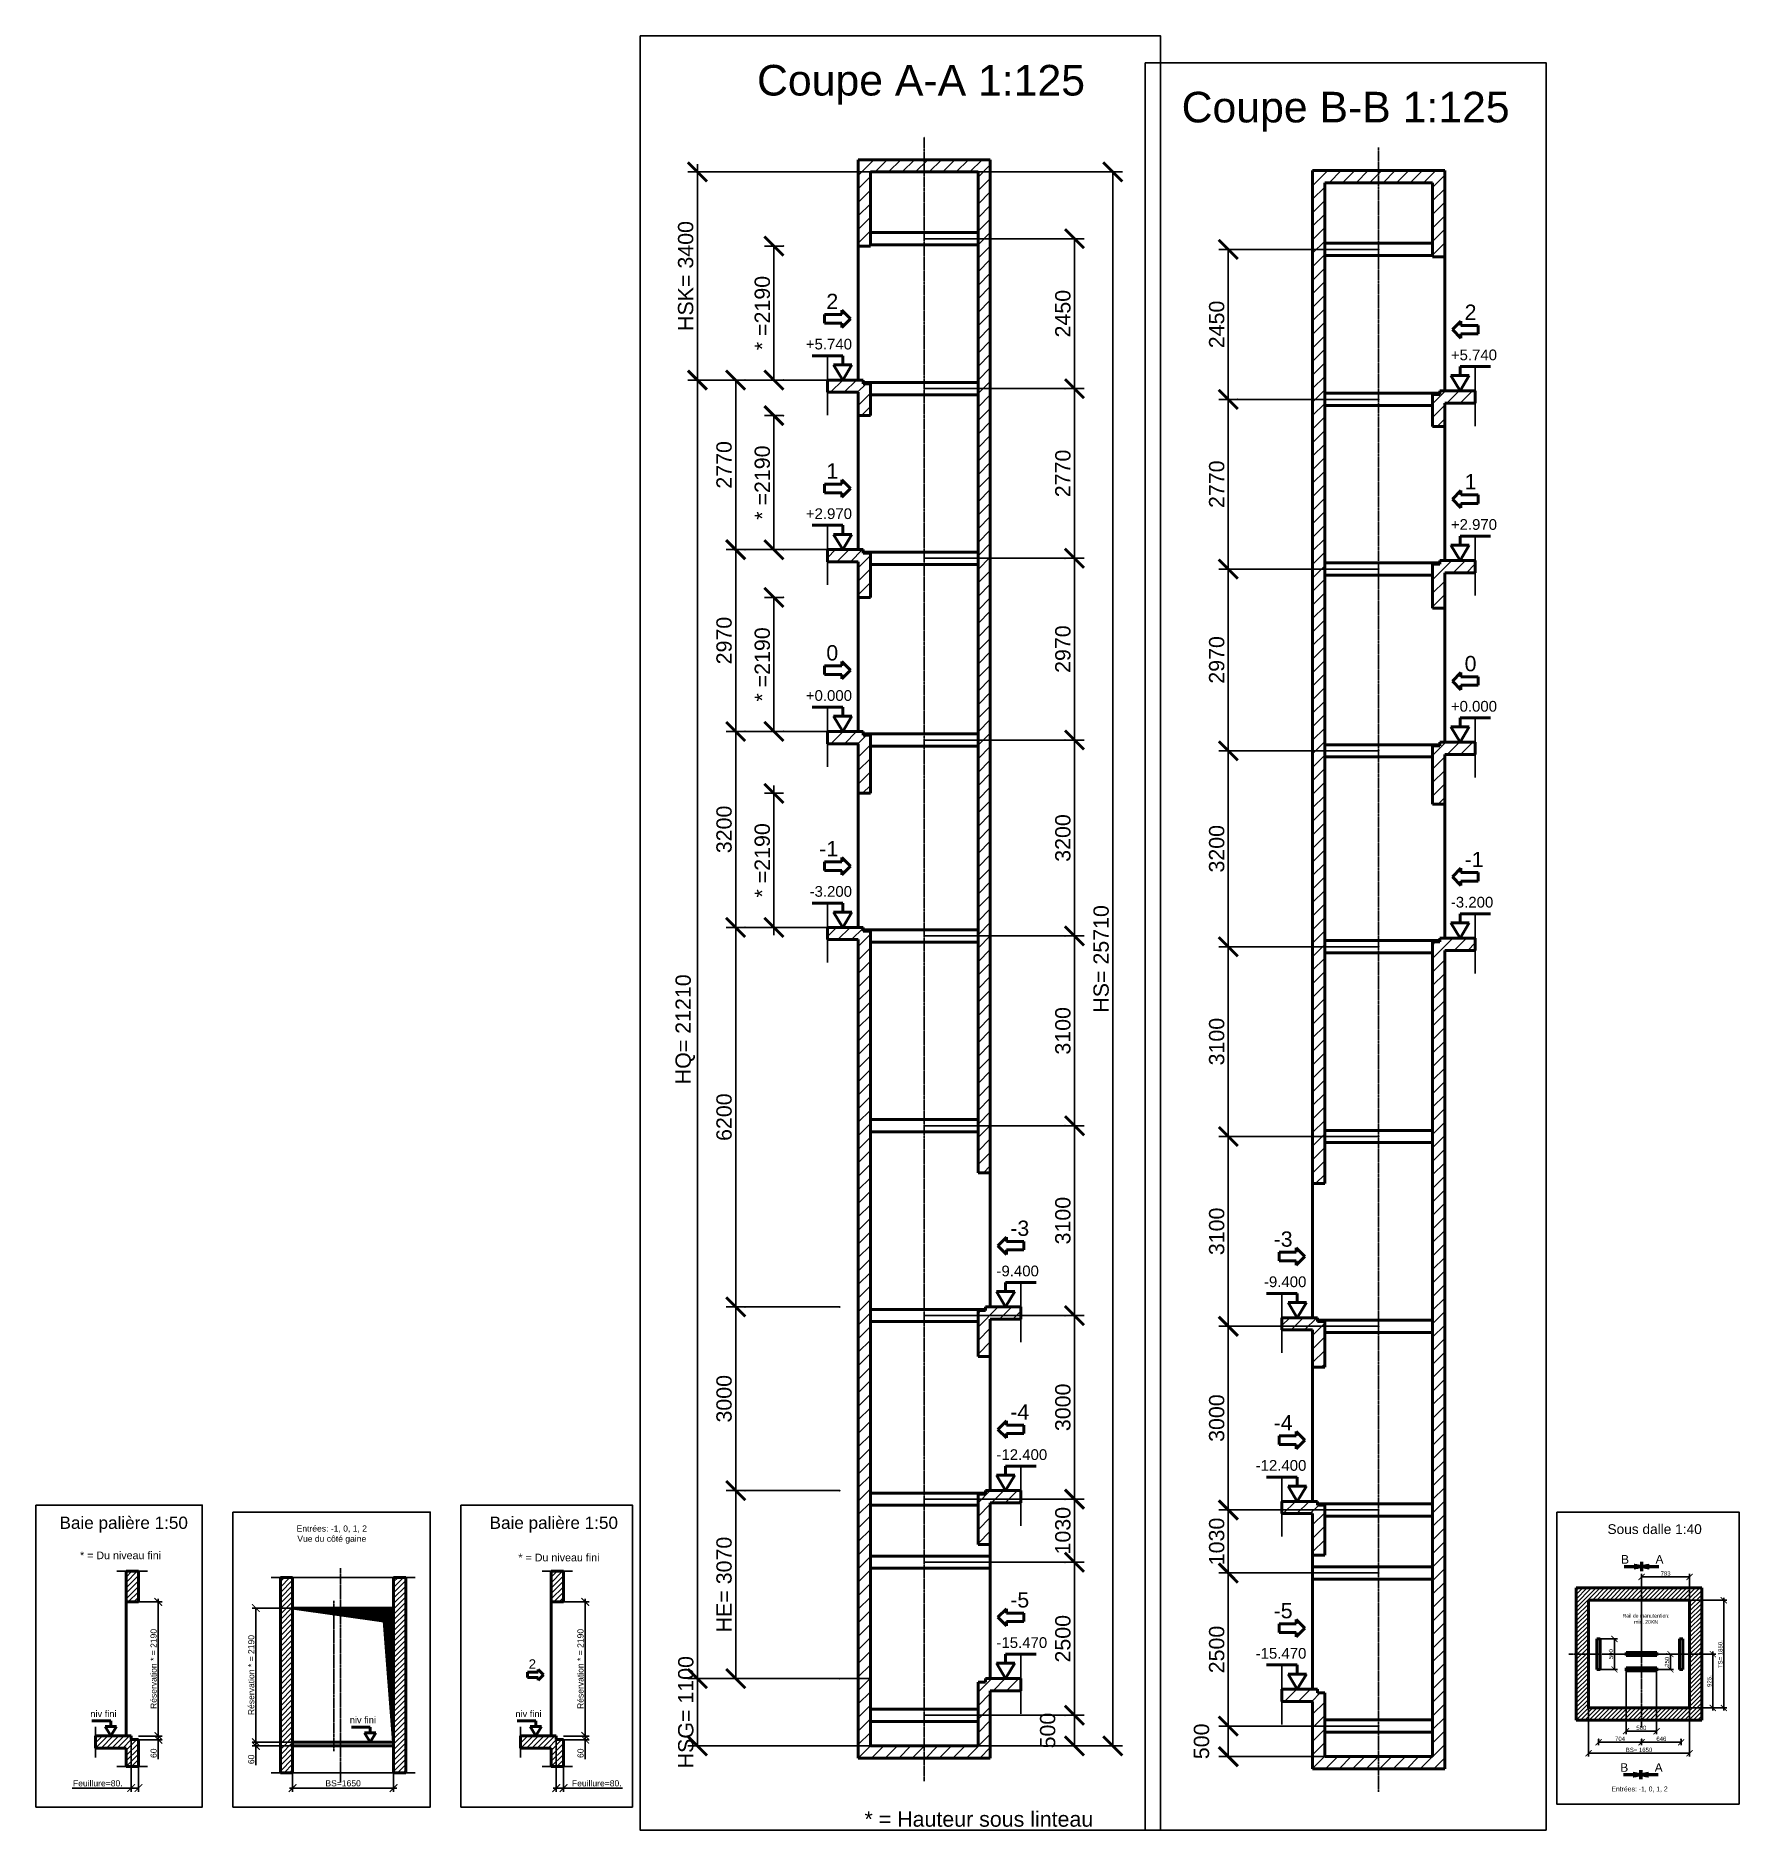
# Model space of a CAD drawing. Header units: millimetres. Extents: x -113 to 79205, y -11371 to 28902.
# Drawn here: x 10077 to 37902, y -625 to 28684 of the extents above; entities that cross this region are included whole.
import ezdxf
from ezdxf.enums import TextEntityAlignment as Align

# ---------------------------------------------------------------- set-up
doc = ezdxf.new("R2010")
doc.units = ezdxf.units.MM
doc.linetypes.add('AM_ISO02W050', pattern=[7.5, 6, -1.5])
doc.linetypes.add('AM_ISO08W050', pattern=[18, 12, -1.5, 3, -1.5])
for name, color, linetype, lineweight in [('AM_0', 7, 'Continuous', 50), ('AM_5', 3, 'Continuous', 25), ('LDBeams-AM_0', 7, 'Continuous', 50), ('LDBeams-AM_6', 2, 'Continuous', 35), ('LDCar-AM_0', 7, 'Continuous', 50), ('LDCar-AM_4', 3, 'Continuous', 25), ('LDCar-AM_6', 2, 'Continuous', 35), ('LDShaft-AM_0', 7, 'Continuous', 50), ('LDShaft-AM_3', 6, 'AM_ISO02W050', 25), ('LDShaft-AM_4', 3, 'Continuous', 25), ('LDShaft-AM_5', 3, 'Continuous', 25), ('LDShaft-AM_6', 2, 'Continuous', 35), ('LDShaft-AM_7', 4, 'AM_ISO08W050', 25), ('LDShaft-AM_8', 1, 'Continuous', 25)]:
    doc.layers.add(name, color=color, linetype=linetype, lineweight=lineweight)
doc.layers.add('AM_VIEWS', color=1, linetype='Continuous', lineweight=25, plot=False)
doc.styles.add('LD', font='ARIALUNI.TTF')
doc.styles.get("Standard").update_dxf_attribs({"font": 'ARIALUNI.TTF'})
doc.dimstyles.new('LIFT', dxfattribs={"dimtxt": 2.5, "dimasz": 2.5, "dimexe": 1.25, "dimexo": 0, "dimgap": 0.5, "dimtad": 1, "dimdec": 0, "dimzin": 1, "dimdsep": 46, "dimtxsty": 'LD', "dimblk": 'ARCHTICK', "dimcen": 0, "dimdle": 1, "dimclrd": 3, "dimclre": 3, "dimclrt": 4, "dimadec": 0, "dimazin": 0, "dimtp": 0.1, "dimtm": 0.1, "dimtfac": 0.71, "dimtdec": 0, "dimtix": 1, "dimtmove": 0, "dimatfit": 3, "dimfxl": 1, "dimtolj": 1, "dimarcsym": 0})

msp = doc.modelspace()

# ---------------------------------------------------------------- texts
at = {"layer": 'LDCar-AM_0', "style": 'LD'}
for p in [(11394.1, 1221), (15632.4, 1121), (18338.2, 1221)]:
    msp.add_text('niv fini', height=107.97, dxfattribs=at).set_placement(p, align=Align.RIGHT)
at = {"layer": 'LDShaft-AM_0', "style": 'LD'}
for s, insert, char_height, attachment_point in [('\\fArial Unicode MS|b0|i0|u0;\\C256;Coupe A-A 1:125', (24537.2, 27558.5), 500, 8), ('\\fArial Unicode MS|b0|i0|u0;\\C256;Coupe B-B 1:125', (31473.8, 27119.2), 500, 8), ('\\fArial Unicode MS|b0|i0|u0;\\C256;Baie palière 1:50', (11511.6, 4235.5), 200, 8), ('\\fArial Unicode MS|b0|i0|u0;\\C256;Entrées: -1, 0, 1, 2\\PVue du côté gaine', (14910.7, 4054.5), 100, 8), ('\\fArial Unicode MS|b0|i0|u0;\\C256;Sous dalle 1:40', (36521.7, 4209.2), 160, 8), ('\\fArial Unicode MS|b0|i0|u0;\\C256;* = Du niveau fini', (11459.8, 3798.9), 125, 8), ('\\fArial Unicode MS|b0|i0|u0;\\C256;* = Du niveau fini', (18622, 3763.6), 125, 8), ('\\fArial Unicode MS|b0|i0|u0;\\C256;Rail de manutention:\\Pmin. 20KN', (36382.2, 2746), 60, 8), ('\\fArial Unicode MS|b0|i0|u0;\\C256;Entrées: -1, 0, 1, 2', (36275, 40), 80, 5), ('\\fArial Unicode MS|b0|i0|u0;\\C256; * = Hauteur sous linteau', (25433.5, -446.4), 250, 5)]:
    msp.add_mtext(s, dxfattribs=dict(at, insert=insert, char_height=char_height, attachment_point=attachment_point))
at = {"layer": 'LDShaft-AM_0', "insert": (18537.7, 4235.5), "char_height": 200, "width": 2250, "attachment_point": 8, "style": 'LD'}
msp.add_mtext('\\fArial Unicode MS|b0|i0|u0;\\C256;Baie palière 1:50', dxfattribs=at)

# ---------------------------------------------------------------- blocks, each defined once
blk = doc.blocks.new('LD_20150423125455_00000025')
at = {"layer": 'LDCar-AM_4'}
blk.add_line((-1610, 600), (-2110, 600), dxfattribs=at)
blk = doc.blocks.new('LD_20150423125455_00000026')
at = {"layer": 'LDCar-AM_4'}
blk.add_line((-2110, 3790), (-1610, 3790), dxfattribs=at)
blk = doc.blocks.new('LD_20150423125455_00000027')
at = {"layer": 'LDShaft-AM_8'}
for p, q in [((-1960, 3608), (-1778, 3790)), ((-1960, 3697), (-1867, 3790)), ((-1960, 3785), (-1955, 3790)), ((-1960, 3520), (-1760, 3720)), ((-1960, 3432), (-1760, 3632)), ((-1960, 3343), (-1760, 3543)), ((-1925, 3290), (-1760, 3455)), ((-1837, 3290), (-1760, 3367)), ((-2460, 987), (-2347, 1100)), ((-2460, 1076), (-2436, 1100)), ((-2459, 900), (-2259, 1100)), ((-2370, 900), (-2170, 1100)), ((-2282, 900), (-2082, 1100)), ((-2194, 900), (-1994, 1100)), ((-2105, 900), (-1905, 1100)), ((-2017, 900), (-1877, 1040)), ((-1960, 868), (-1788, 1040)), ((-1960, 780), (-1760, 980)), ((-1960, 692), (-1760, 892)), ((-1960, 603), (-1760, 803)), ((-1875, 600), (-1760, 715)), ((-1786, 600), (-1760, 626))]:
    blk.add_line(p, q, dxfattribs=at)
blk = doc.blocks.new('LD_20150423125455_00000028')
at = {"layer": 'LDShaft-AM_0'}
for p, q in [((-1800, 3790), (-1960, 3790)), ((-1960, 3790), (-1960, 3290)), ((-1760, 3790), (-1800, 3790)), ((-1760, 3290), (-1760, 3790)), ((-1960, 3290), (-1960, 2152.5)), ((-1960, 3290), (-1800, 3290)), ((-1800, 3290), (-1760, 3290)), ((-1960, 2152.5), (-1960, 2127.5)), ((-1960, 2127.5), (-1960, 1100)), ((-2460, 1099.9999), (-2460, 899.9999)), ((-1960, 1099.9999), (-2460, 1099.9999)), ((-2460, 899.9999), (-1960, 899.9999)), ((-1880, 1099.9999), (-1960, 1099.9999)), ((-1960, 899.9999), (-1960, 600)), ((-1880, 1040), (-1880, 1099.9999)), ((-1760, 1040), (-1880, 1040)), ((-1760, 600), (-1760, 1040)), ((-1960, 600), (-1760, 600))]:
    blk.add_line(p, q, dxfattribs=at)
blk = doc.blocks.new('LD_20150423125455_00000029')
at = {"layer": 'LDShaft-AM_4'}
blk.add_line((-700, 150), (-700, -350.0001), dxfattribs=at)
blk = doc.blocks.new('_ArchTick')
at = {"color": 0, "linetype": 'ByBlock', "const_width": 0.15}
blk.add_lwpolyline([(-0.5, -0.5), (0.5, 0.5)], dxfattribs=at)
blk = doc.blocks.new('*D93')
at = {"layer": 'AM_5', "color": 3, "lineweight": -2, "transparency": 16777216}
for p, q in [((11632, 912), (11632, 0)), ((11752, 852), (11752, 0)), ((11632, 62), (10669, 62)), ((11752, 62), (11582, 62))]:
    blk.add_line(p, q, dxfattribs=at)
at = {"layer": 'Defpoints', "color": 0, "transparency": 16777216}
for p in [(11632, 912), (11752, 852), (11752, 62)]:
    blk.add_point(p, dxfattribs=at)
at = {"layer": 'AM_5', "color": 3, "lineweight": -2, "transparency": 16777216, "xscale": 125, "yscale": 125, "zscale": 125, "rotation": 180}
blk.add_blockref('_ArchTick', (11632, 62), dxfattribs=at)
at = {"layer": 'AM_5', "color": 3, "lineweight": -2, "transparency": 16777216, "xscale": 125, "yscale": 125, "zscale": 125}
blk.add_blockref('_ArchTick', (11752, 62), dxfattribs=at)
at = {"layer": 'AM_5', "color": 4, "transparency": 16777216, "insert": (11088, 139), "char_height": 100, "attachment_point": 5, "style": 'LD'}
blk.add_mtext('\\A1;Feuillure=80.', dxfattribs=at)
blk = doc.blocks.new('*D94')
at = {"layer": 'Defpoints', "color": 0, "transparency": 16777216}
for p in [(11552, 3102), (12077, 3102), (11752, 912)]:
    blk.add_point(p, dxfattribs=at)
at = {"layer": 'LDShaft-AM_5', "color": 3, "lineweight": -2, "transparency": 16777216}
for p, q in [((11552, 3102), (12140, 3102)), ((12077, 862), (12077, 3152)), ((11752, 912), (12140, 912))]:
    blk.add_line(p, q, dxfattribs=at)
at = {"layer": 'LDShaft-AM_5', "color": 3, "lineweight": -2, "transparency": 16777216, "xscale": 125, "yscale": 125, "zscale": 125}
for p, rotation in [((12077, 3102), 90), ((12077, 912), 270)]:
    blk.add_blockref('_ArchTick', p, dxfattribs=dict(at, rotation=rotation))
at = {"layer": 'LDShaft-AM_5', "color": 4, "transparency": 16777216, "insert": (12000, 2008), "char_height": 100, "attachment_point": 5, "rotation": 90, "style": 'LD'}
blk.add_mtext('\\A1;Réservation * = 2190', dxfattribs=at)
blk = doc.blocks.new('*D95')
at = {"layer": 'Defpoints', "color": 0, "transparency": 16777216}
for p in [(11752, 912), (12077, 912), (11677, 852)]:
    blk.add_point(p, dxfattribs=at)
at = {"layer": 'LDShaft-AM_5', "color": 3, "lineweight": -2, "transparency": 16777216}
for p, q in [((11752, 912), (12140, 912)), ((12077, 912), (12077, 802)), ((11677, 852), (12140, 852)), ((12077, 852), (12077, 534))]:
    blk.add_line(p, q, dxfattribs=at)
at = {"layer": 'LDShaft-AM_5', "color": 3, "lineweight": -2, "transparency": 16777216, "xscale": 125, "yscale": 125, "zscale": 125}
for p, rotation in [((12077, 912), 90), ((12077, 852), 270)]:
    blk.add_blockref('_ArchTick', p, dxfattribs=dict(at, rotation=rotation))
at = {"layer": 'LDShaft-AM_5', "color": 4, "transparency": 16777216, "insert": (12001, 631), "char_height": 100, "attachment_point": 5, "rotation": 90, "style": 'LD'}
blk.add_mtext('\\A1;60', dxfattribs=at)
blk = doc.blocks.new('_NONE')
blk = doc.blocks.new('LD_20150423125455_0000002C')
at = {"layer": 'LDCar-AM_4'}
blk.add_line((-2000, 21810), (350, 21810), dxfattribs=at)
blk = doc.blocks.new('LD_20150423125455_0000002D')
at = {"layer": 'LDCar-AM_4'}
blk.add_line((350, 25000), (-2000, 25000), dxfattribs=at)
blk = doc.blocks.new('LD_20150423125455_0000002E')
at = {"layer": 'LDShaft-AM_8'}
for p, q in [((-1850, 24843), (-1693, 25000)), ((-1850, 24932), (-1782, 25000)), ((-1850, 24755), (-1650, 24955)), ((0, 24837), (163, 25000)), ((0, 24926), (74, 25000)), ((0, 24749), (200, 24949)), ((-1850, 24667), (-1650, 24867)), ((-1850, 24578), (-1650, 24778)), ((-1850, 24490), (-1650, 24690)), ((0, 24660), (200, 24860)), ((0, 24572), (200, 24772)), ((0, 24484), (200, 24684)), ((-1850, 24401), (-1650, 24601)), ((-1850, 24313), (-1650, 24513)), ((-1850, 24225), (-1650, 24425)), ((-1850, 24136), (-1650, 24336)), ((0, 24395), (200, 24595)), ((0, 24307), (200, 24507)), ((0, 24218), (200, 24418)), ((0, 24130), (200, 24330)), ((-1850, 24048), (-1650, 24248)), ((-1850, 23959), (-1650, 24159)), ((-1850, 23871), (-1650, 24071)), ((0, 24042), (200, 24242)), ((0, 23953), (200, 24153)), ((0, 23865), (200, 24065)), ((-1850, 23783), (-1650, 23983)), ((-1850, 23694), (-1650, 23894)), ((-1850, 23606), (-1650, 23806)), ((0, 23776), (200, 23976)), ((0, 23688), (200, 23888)), ((0, 23600), (200, 23800)), ((-1850, 23517), (-1650, 23717)), ((-1850, 23429), (-1650, 23629)), ((-1850, 23341), (-1650, 23541)), ((-1850, 23252), (-1650, 23452)), ((0, 23511), (200, 23711)), ((0, 23423), (200, 23623)), ((0, 23335), (200, 23535)), ((-1850, 23164), (-1650, 23364)), ((-1850, 23076), (-1650, 23276)), ((-1850, 22987), (-1650, 23187)), ((0, 23246), (200, 23446)), ((0, 23158), (200, 23358)), ((0, 23069), (200, 23269)), ((0, 22981), (200, 23181)), ((-1850, 22899), (-1650, 23099)), ((-1850, 22810), (-1650, 23010)), ((-1850, 22722), (-1650, 22922)), ((0, 22893), (200, 23093)), ((0, 22804), (200, 23004)), ((0, 22716), (200, 22916)), ((-1850, 22634), (-1650, 22834)), ((-1850, 22545), (-1650, 22745)), ((-1850, 22457), (-1650, 22657)), ((-1850, 22368), (-1650, 22568)), ((0, 22627), (200, 22827)), ((0, 22539), (200, 22739)), ((0, 22451), (200, 22651)), ((-1850, 22280), (-1650, 22480)), ((-1850, 22192), (-1650, 22392)), ((-1850, 22103), (-1650, 22303)), ((0, 22362), (200, 22562)), ((0, 22274), (200, 22474)), ((0, 22185), (200, 22385)), ((0, 22097), (200, 22297)), ((-1850, 22015), (-1650, 22215)), ((-1850, 21926), (-1650, 22126)), ((-1850, 21838), (-1650, 22038)), ((0, 22009), (200, 22209)), ((0, 21920), (200, 22120)), ((0, 21832), (200, 22032)), ((-1790, 21810), (-1650, 21950)), ((-1701, 21810), (-1650, 21861)), ((66, 21810), (200, 21944)), ((155, 21810), (200, 21855))]:
    blk.add_line(p, q, dxfattribs=at)
blk = doc.blocks.new('LD_20150423125455_0000002F')
at = {"layer": 'LDShaft-AM_0'}
for p, q in [((-1650, 25000), (-1850, 25000)), ((-1850, 25000), (-1850, 21810)), ((-1650, 25000), (-1650, 24500)), ((-1650, 21810), (-1650, 25000)), ((0, 24500), (0, 25000)), ((200, 25000), (0, 25000)), ((0, 25000), (0, 21810)), ((200, 21810), (200, 25000)), ((-1650, 24500), (0, 24500)), ((-1650, 22309.9999), (-1650, 22250)), ((0, 22309.9999), (-1650, 22309.9999)), ((0, 22250), (0, 22309.9999)), ((-1650, 22250), (-1650, 21810)), ((0, 22250), (-1650, 22250)), ((0, 21810), (0, 22250)), ((-1850, 21810), (-1650, 21810)), ((0, 21810), (200, 21810))]:
    blk.add_line(p, q, dxfattribs=at)
blk = doc.blocks.new('LD_20150423125455_00000030')
at = {"layer": 'LDShaft-AM_7'}
blk.add_line((-867, 2120), (-867, 5610), dxfattribs=at)
blk = doc.blocks.new('LD_20150423125455_00000031')
at = {"layer": 'LDShaft-AM_7'}
for p, q in [((-867, -650), (-867, 2840)), ((-977, -150), (-977, 2310))]:
    blk.add_line(p, q, dxfattribs=at)
blk = doc.blocks.new('LD_20150423125455_00000032')
at = {"layer": 'LDShaft-AM_0'}
for p, q in [((0, 0), (-1650, 0)), ((-1650, 0), (-1650, -0.0001)), ((0, -0.0001), (0, 0)), ((-1650, -0.0001), (0, -0.0001))]:
    blk.add_line(p, q, dxfattribs=at)
blk = doc.blocks.new('*D104')
at = {"layer": 'AM_5', "color": 3, "transparency": 16777216}
for p, q in [((15921, 3002), (13608, 3002)), ((13671, 3002), (13671, 812)), ((15921, 812), (13608, 812))]:
    blk.add_line(p, q, dxfattribs=at)
for p in [(15920, 3002), (15920, 812)]:
    blk.add_point(p, dxfattribs=at)
at = {"layer": 'AM_5', "color": 3, "transparency": 16777216, "xscale": 125, "yscale": 125, "zscale": 125}
for p, rotation in [((13671, 3002), 90), ((13671, 812), 270)]:
    blk.add_blockref('_ArchTick', p, dxfattribs=dict(at, rotation=rotation))
at = {"layer": 'AM_5', "color": 4, "transparency": 16777216, "insert": (13646, 1908), "char_height": 100, "attachment_point": 8, "rotation": 90, "style": 'LD'}
blk.add_mtext('Réservation * = 2190', dxfattribs=at)
blk = doc.blocks.new('LD_HOLE')
for p, q in [((-0.5, 0.5), (0.405, 0.403)), ((-0.438, 0.5), (-0.438, 0.493)), ((-0.422, 0.5), (-0.422, 0.492)), ((-0.407, 0.5), (-0.407, 0.49)), ((-0.393, 0.5), (-0.393, 0.488)), ((-0.375, 0.5), (-0.375, 0.487)), ((-0.36, 0.5), (-0.36, 0.485)), ((-0.345, 0.5), (-0.345, 0.483)), ((-0.33, 0.5), (-0.33, 0.482)), ((-0.312, 0.5), (-0.312, 0.48)), ((-0.297, 0.5), (-0.297, 0.478)), ((-0.282, 0.5), (-0.282, 0.477)), ((-0.268, 0.5), (-0.268, 0.475)), ((-0.25, 0.5), (-0.25, 0.473)), ((-0.235, 0.5), (-0.235, 0.472)), ((-0.22, 0.5), (-0.22, 0.47)), ((-0.205, 0.5), (-0.205, 0.468)), ((-0.188, 0.5), (-0.188, 0.466)), ((-0.172, 0.5), (-0.172, 0.465)), ((-0.158, 0.5), (-0.158, 0.463)), ((-0.142, 0.5), (-0.142, 0.462)), ((-0.125, 0.5), (-0.125, 0.46)), ((-0.11, 0.5), (-0.11, 0.458)), ((-0.095, 0.5), (-0.095, 0.457)), ((-0.08, 0.5), (-0.08, 0.455)), ((-0.062, 0.5), (-0.062, 0.453)), ((-0.047, 0.5), (-0.047, 0.451)), ((-0.032, 0.5), (-0.032, 0.45)), ((-0.017, 0.5), (-0.017, 0.448)), ((0, 0.5), (0, 0.446)), ((0.015, 0.5), (0.015, 0.445)), ((0.03, 0.5), (0.03, 0.443)), ((0.045, 0.5), (0.045, 0.442)), ((0.062, 0.5), (0.062, 0.44)), ((0.077, 0.5), (0.077, 0.438)), ((0.093, 0.5), (0.093, 0.436)), ((0.107, 0.5), (0.107, 0.435)), ((0.125, 0.5), (0.125, 0.433)), ((0.14, 0.5), (0.14, 0.431)), ((0.155, 0.5), (0.155, 0.43)), ((0.17, 0.5), (0.17, 0.428)), ((0.188, 0.5), (0.188, 0.426)), ((0.203, 0.5), (0.203, 0.425)), ((0.217, 0.5), (0.217, 0.423)), ((0.233, 0.5), (0.233, 0.421)), ((0.25, 0.5), (0.25, 0.42)), ((0.265, 0.5), (0.265, 0.418)), ((0.28, 0.5), (0.28, 0.416)), ((0.295, 0.5), (0.295, 0.415)), ((0.312, 0.5), (0.312, 0.413)), ((0.328, 0.5), (0.328, 0.411)), ((0.343, 0.5), (0.343, 0.41)), ((0.357, 0.5), (0.357, 0.408)), ((0.375, 0.5), (0.375, 0.406)), ((0.39, 0.5), (0.39, 0.405)), ((0.405, 0.5), (0.405, 0.399)), ((0.405, 0.403), (0.5, -0.5)), ((0.42, 0.5), (0.42, 0.257)), ((0.438, 0.5), (0.438, 0.091)), ((0.453, 0.5), (0.453, -0.051)), ((0.468, 0.5), (0.468, -0.192)), ((0.482, 0.5), (0.482, -0.334))]:
    blk.add_line(p, q)
blk = doc.blocks.new('LD_20150423125455_00000034')
at = {"layer": 'LDCar-AM_0', "xscale": 1650, "yscale": 2190, "zscale": 1650}
blk.add_blockref('LD_HOLE', (0, 0), dxfattribs=at)
blk = doc.blocks.new('*D106')
at = {"layer": 'Defpoints', "color": 0, "transparency": 16777216}
for p in [(14271, 812), (15921, 812), (15921, 62)]:
    blk.add_point(p, dxfattribs=at)
at = {"layer": 'LDShaft-AM_5', "color": 3, "lineweight": -2, "transparency": 16777216}
for p, q in [((14271, 812), (14271, 0)), ((15921, 812), (15921, 0)), ((14221, 62), (15971, 62))]:
    blk.add_line(p, q, dxfattribs=at)
at = {"layer": 'LDShaft-AM_5', "color": 3, "lineweight": -2, "transparency": 16777216, "xscale": 125, "yscale": 125, "zscale": 125, "rotation": 180}
blk.add_blockref('_ArchTick', (14271, 62), dxfattribs=at)
at = {"layer": 'LDShaft-AM_5', "color": 3, "lineweight": -2, "transparency": 16777216, "xscale": 125, "yscale": 125, "zscale": 125}
blk.add_blockref('_ArchTick', (15921, 62), dxfattribs=at)
at = {"layer": 'LDShaft-AM_5', "color": 4, "transparency": 16777216, "insert": (15096, 139), "char_height": 100, "attachment_point": 5, "style": 'LD'}
blk.add_mtext('\\A1;BS=1650', dxfattribs=at)
blk = doc.blocks.new('LD_ENTRY_FLOOR_L')
for p, q in [((-150, 250), (0, 0)), ((0, 0), (150, 250))]:
    blk.add_line(p, q)
at = {"layer": 'AM_0'}
for p, q in [((0, 398), (-500, 398)), ((0, 250), (0, 398)), ((150, 250), (-150, 250))]:
    blk.add_line(p, q, dxfattribs=at)
blk = doc.blocks.new('*D594')
at = {"layer": 'Defpoints', "color": 0, "transparency": 16777216}
for p in [(13671, 812), (14343, 752), (14463, 812)]:
    blk.add_point(p, dxfattribs=at)
at = {"layer": 'LDShaft-AM_5', "color": 3, "lineweight": -2, "transparency": 16777216}
for p, q in [((14463, 812), (13608, 812)), ((14343, 752), (13608, 752)), ((13671, 812), (13671, 703)), ((13671, 752), (13671, 434))]:
    blk.add_line(p, q, dxfattribs=at)
at = {"layer": 'LDShaft-AM_5', "color": 3, "lineweight": -2, "transparency": 16777216, "xscale": 125, "yscale": 125, "zscale": 125}
for p, rotation in [((13671, 812), 90), ((13671, 752), 270)]:
    blk.add_blockref('_ArchTick', p, dxfattribs=dict(at, rotation=rotation))
at = {"layer": 'LDShaft-AM_5', "color": 4, "transparency": 16777216, "insert": (13595, 531), "char_height": 100, "attachment_point": 5, "rotation": 90, "style": 'LD'}
blk.add_mtext('\\A1;60', dxfattribs=at)
blk = doc.blocks.new('LD_20150423125455_00000035')
at = {"layer": 'LDCar-AM_4'}
blk.add_line((-350, 21810), (150, 21810), dxfattribs=at)
blk = doc.blocks.new('LD_20150423125455_00000036')
at = {"layer": 'LDCar-AM_4'}
blk.add_line((150, 25000), (-350, 25000), dxfattribs=at)
blk = doc.blocks.new('LD_20150423125455_00000037')
at = {"layer": 'LDShaft-AM_8'}
for p, q in [((-200, 24814), (-14, 25000)), ((-200, 24902), (-102, 25000)), ((-200, 24991), (-191, 25000)), ((-200, 24726), (0, 24926)), ((-200, 24637), (0, 24837)), ((-200, 24549), (0, 24749)), ((-160, 24500), (0, 24660)), ((-72, 24500), (0, 24572)), ((-700, 22193), (-583, 22310)), ((-700, 22281), (-671, 22310)), ((-694, 22110), (-494, 22310)), ((-606, 22110), (-406, 22310)), ((-517, 22110), (-317, 22310)), ((-429, 22110), (-229, 22310)), ((-341, 22110), (-141, 22310)), ((-252, 22110), (-112, 22250)), ((-200, 22074), (-24, 22250)), ((-200, 21985), (0, 22185)), ((-200, 21897), (0, 22097)), ((-199, 21810), (0, 22009)), ((-110, 21810), (0, 21920)), ((-22, 21810), (0, 21832))]:
    blk.add_line(p, q, dxfattribs=at)
blk = doc.blocks.new('LD_20150423125455_00000038')
at = {"layer": 'LDShaft-AM_0'}
for p, q in [((-40, 25000), (-200, 25000)), ((-200, 25000), (-200, 24500)), ((0, 25000), (-40, 25000)), ((0, 24500), (0, 25000)), ((-200, 24500), (-200, 22310)), ((-200, 24500), (-40, 24500)), ((-40, 24500), (0, 24500)), ((-700, 22309.9999), (-700, 22109.9999)), ((-200, 22309.9999), (-700, 22309.9999)), ((-120, 22309.9999), (-200, 22309.9999)), ((-120, 22250), (-120, 22309.9999)), ((-700, 22109.9999), (-200, 22109.9999)), ((-200, 22109.9999), (-200, 21810)), ((-40, 22250), (-120, 22250)), ((0, 22250), (-40, 22250)), ((0, 21810), (0, 22250)), ((-200, 21810), (-40, 21810)), ((-40, 21810), (0, 21810))]:
    blk.add_line(p, q, dxfattribs=at)
blk = doc.blocks.new('LD_20150423125455_00000039')
at = {"layer": 'LDShaft-AM_4'}
blk.add_line((-700, 150), (-700, -350.0001), dxfattribs=at)
blk = doc.blocks.new('LD_ENTRY_L')
for p, q in [((-422, -70), (-422, 70)), ((-141, 70), (-422, 70)), ((0, 0), (-141, 141)), ((-141, 70), (-141, 141)), ((0, 0), (-141, -141)), ((-141, -70), (-422, -70)), ((-141, -141), (-141, -70))]:
    blk.add_line(p, q)
blk = doc.blocks.new('LD_20150423125455_0000003B')
at = {"layer": 'LDCar-AM_0', "xscale": 0.617, "yscale": 0.617, "zscale": 0.617}
blk.add_blockref('LD_ENTRY_L', (0, 0), dxfattribs=at)
at = {"layer": 'LDCar-AM_0', "style": 'LD'}
blk.add_text('2', height=154.25, dxfattribs=at).set_placement((-123.4, 98.72), align=Align.RIGHT)
blk = doc.blocks.new('*D113')
at = {"layer": 'AM_5', "color": 3, "lineweight": -2, "transparency": 16777216}
for p, q in [((18576, 912), (18576, 0)), ((18696, 852), (18696, 0)), ((18526, 62), (18696, 62)), ((18696, 62), (19659, 62))]:
    blk.add_line(p, q, dxfattribs=at)
at = {"layer": 'Defpoints', "color": 0, "transparency": 16777216}
for p in [(18576, 912), (18696, 852), (18696, 62)]:
    blk.add_point(p, dxfattribs=at)
at = {"layer": 'AM_5', "color": 3, "lineweight": -2, "transparency": 16777216, "xscale": 125, "yscale": 125, "zscale": 125, "rotation": 180}
blk.add_blockref('_ArchTick', (18576, 62), dxfattribs=at)
at = {"layer": 'AM_5', "color": 3, "lineweight": -2, "transparency": 16777216, "xscale": 125, "yscale": 125, "zscale": 125}
blk.add_blockref('_ArchTick', (18696, 62), dxfattribs=at)
at = {"layer": 'AM_5', "color": 4, "transparency": 16777216, "insert": (19240, 139), "char_height": 100, "attachment_point": 5, "style": 'LD'}
blk.add_mtext('\\A1;Feuillure=80.', dxfattribs=at)
blk = doc.blocks.new('*D114')
at = {"layer": 'Defpoints', "color": 0, "transparency": 16777216}
for p in [(18496, 3102), (19051, 3102), (18696, 912)]:
    blk.add_point(p, dxfattribs=at)
at = {"layer": 'LDShaft-AM_5', "color": 3, "lineweight": -2, "transparency": 16777216}
for p, q in [((18496, 3102), (19113, 3102)), ((19051, 862), (19051, 3152)), ((18696, 912), (19113, 912))]:
    blk.add_line(p, q, dxfattribs=at)
at = {"layer": 'LDShaft-AM_5', "color": 3, "lineweight": -2, "transparency": 16777216, "xscale": 125, "yscale": 125, "zscale": 125}
for p, rotation in [((19051, 3102), 90), ((19051, 912), 270)]:
    blk.add_blockref('_ArchTick', p, dxfattribs=dict(at, rotation=rotation))
at = {"layer": 'LDShaft-AM_5', "color": 4, "transparency": 16777216, "insert": (18974, 2008), "char_height": 100, "attachment_point": 5, "rotation": 90, "style": 'LD'}
blk.add_mtext('\\A1;Réservation * = 2190', dxfattribs=at)
blk = doc.blocks.new('*D115')
at = {"layer": 'Defpoints', "color": 0, "transparency": 16777216}
for p in [(18696, 912), (19051, 912), (18621, 852)]:
    blk.add_point(p, dxfattribs=at)
at = {"layer": 'LDShaft-AM_5', "color": 3, "lineweight": -2, "transparency": 16777216}
for p, q in [((18696, 912), (19113, 912)), ((19051, 912), (19051, 802)), ((18621, 852), (19113, 852)), ((19051, 852), (19051, 534))]:
    blk.add_line(p, q, dxfattribs=at)
at = {"layer": 'LDShaft-AM_5', "color": 3, "lineweight": -2, "transparency": 16777216, "xscale": 125, "yscale": 125, "zscale": 125}
for p, rotation in [((19051, 912), 90), ((19051, 852), 270)]:
    blk.add_blockref('_ArchTick', p, dxfattribs=dict(at, rotation=rotation))
at = {"layer": 'LDShaft-AM_5', "color": 4, "transparency": 16777216, "insert": (18975, 631), "char_height": 100, "attachment_point": 5, "rotation": 90, "style": 'LD'}
blk.add_mtext('\\A1;60', dxfattribs=at)
blk = doc.blocks.new('LD_20150423125455_00000041')
at = {"layer": 'LDShaft-AM_8'}
for p, q in [((-200, 25654), (56, 25910)), ((-200, 25875), (-165, 25910)), ((77, 25710), (277, 25910)), ((298, 25710), (498, 25910)), ((519, 25710), (719, 25910)), ((740, 25710), (940, 25910)), ((961, 25710), (1161, 25910)), ((1182, 25710), (1382, 25910)), ((1403, 25710), (1603, 25910)), ((1624, 25710), (1824, 25910)), ((1760, 25625), (1960, 25825)), ((-200, 25433), (0, 25633)), ((1760, 25404), (1960, 25604)), ((-200, 25212), (0, 25412)), ((1760, 25183), (1960, 25383)), ((-200, 24991), (0, 25191)), ((-200, 24770), (0, 24970)), ((1760, 24962), (1960, 25162)), ((1760, 24741), (1960, 24941)), ((-200, 24549), (0, 24749)), ((1760, 24520), (1960, 24720)), ((-28, 24500), (0, 24528)), ((1760, 24299), (1960, 24499)), ((1760, 24078), (1960, 24278)), ((1760, 23857), (1960, 24057)), ((1760, 23636), (1960, 23836)), ((1760, 23415), (1960, 23615)), ((1760, 23194), (1960, 23394)), ((1760, 22973), (1960, 23173)), ((1760, 22752), (1960, 22952)), ((1760, 22531), (1960, 22731)), ((-700, 22281), (-671, 22310)), ((-650, 22110), (-450, 22310)), ((-429, 22110), (-229, 22310)), ((1760, 22310), (1960, 22510)), ((1760, 22089), (1960, 22289)), ((-208, 22110), (-68, 22250)), ((-200, 21897), (0, 22097)), ((1760, 21868), (1960, 22068)), ((-146, 21730), (0, 21876)), ((1760, 21647), (1960, 21847)), ((1760, 21426), (1960, 21626)), ((1760, 21205), (1960, 21405)), ((1760, 20984), (1960, 21184)), ((1760, 20763), (1960, 20963)), ((1760, 20543), (1960, 20743)), ((1760, 20322), (1960, 20522)), ((1760, 20101), (1960, 20301)), ((1760, 19880), (1960, 20080)), ((1760, 19659), (1960, 19859)), ((1760, 19438), (1960, 19638)), ((-700, 19408), (-568, 19540)), ((-547, 19340), (-347, 19540)), ((-326, 19340), (-126, 19540)), ((-200, 19245), (0, 19445)), ((1760, 19217), (1960, 19417)), ((-200, 19024), (0, 19224)), ((1760, 18996), (1960, 19196)), ((-200, 18803), (0, 19003)), ((-23, 18760), (0, 18783)), ((1760, 18775), (1960, 18975)), ((1760, 18554), (1960, 18754)), ((1760, 18333), (1960, 18533)), ((1760, 18112), (1960, 18312)), ((1760, 17891), (1960, 18091)), ((1760, 17670), (1960, 17870)), ((1760, 17449), (1960, 17649)), ((1760, 17228), (1960, 17428)), ((1760, 17007), (1960, 17207)), ((1760, 16786), (1960, 16986)), ((1760, 16565), (1960, 16765)), ((-700, 16536), (-666, 16570)), ((-645, 16370), (-445, 16570)), ((-424, 16370), (-224, 16570)), ((-203, 16370), (-63, 16510)), ((1760, 16344), (1960, 16544)), ((-200, 16152), (0, 16352)), ((-200, 15931), (0, 16131)), ((1760, 16123), (1960, 16323)), ((-200, 15710), (0, 15910)), ((1760, 15902), (1960, 16102)), ((1760, 15681), (1960, 15881)), ((-129, 15560), (0, 15689)), ((1760, 15460), (1960, 15660)), ((1760, 15239), (1960, 15439)), ((1760, 15018), (1960, 15218)), ((1760, 14797), (1960, 14997)), ((1760, 14576), (1960, 14776)), ((1760, 14355), (1960, 14555)), ((1760, 14134), (1960, 14334)), ((1760, 13913), (1960, 14113)), ((1760, 13692), (1960, 13892)), ((1760, 13471), (1960, 13671)), ((-700, 13221), (-551, 13370)), ((-530, 13170), (-330, 13370)), ((-309, 13170), (-120, 13359)), ((-200, 13058), (0, 13258)), ((1760, 13250), (1960, 13450)), ((1760, 13030), (1960, 13230)), ((-200, 12837), (0, 13037)), ((1760, 12809), (1960, 13009)), ((-200, 12616), (0, 12816)), ((1760, 12588), (1960, 12788)), ((-200, 12395), (0, 12595)), ((-200, 12174), (0, 12374)), ((1760, 12367), (1960, 12567)), ((1760, 12146), (1960, 12346)), ((-200, 11953), (0, 12153)), ((1760, 11925), (1960, 12125)), ((-200, 11732), (0, 11932)), ((1760, 11704), (1960, 11904)), ((-200, 11511), (0, 11711)), ((-200, 11290), (0, 11490)), ((1760, 11483), (1960, 11683)), ((1760, 11262), (1960, 11462)), ((-200, 11070), (0, 11270)), ((1760, 11041), (1960, 11241)), ((-200, 10849), (0, 11049)), ((1760, 10820), (1960, 11020)), ((-200, 10628), (0, 10828)), ((-200, 10407), (0, 10607)), ((1760, 10599), (1960, 10799)), ((1760, 10378), (1960, 10578)), ((-200, 10186), (0, 10386)), ((1760, 10157), (1960, 10357)), ((-200, 9965), (0, 10165)), ((1760, 9936), (1960, 10136)), ((-200, 9744), (0, 9944)), ((-200, 9523), (0, 9723)), ((1760, 9715), (1960, 9915)), ((1760, 9494), (1960, 9694)), ((-200, 9302), (0, 9502)), ((1847, 9360), (1960, 9473)), ((-200, 9081), (0, 9281)), ((-200, 8860), (0, 9060)), ((-200, 8639), (0, 8839)), ((-200, 8418), (0, 8618)), ((-200, 8197), (0, 8397)), ((-200, 7976), (0, 8176)), ((-200, 7755), (0, 7955)), ((-200, 7534), (0, 7734)), ((-200, 7313), (0, 7513)), ((-200, 7092), (0, 7292)), ((-200, 6871), (0, 7071)), ((1760, 6842), (2088, 7170)), ((1760, 7063), (1807, 7110)), ((2109, 6970), (2309, 7170)), ((2330, 6970), (2460, 7100)), ((-200, 6650), (0, 6850)), ((1760, 6621), (1960, 6821)), ((-200, 6429), (0, 6629)), ((1760, 6400), (1960, 6600)), ((-200, 6208), (0, 6408)), ((-200, 5987), (0, 6187)), ((1941, 6360), (1960, 6379)), ((-200, 5766), (0, 5966)), ((-200, 5545), (0, 5745)), ((-200, 5324), (0, 5524)), ((-200, 5103), (0, 5303)), ((-200, 4882), (0, 5082)), ((-200, 4661), (0, 4861)), ((-200, 4440), (0, 4640)), ((-200, 4219), (0, 4419)), ((-200, 3998), (0, 4198)), ((1760, 3970), (1960, 4170)), ((1981, 3970), (2181, 4170)), ((2202, 3970), (2402, 4170)), ((-200, 3777), (0, 3977)), ((1760, 3749), (1960, 3949)), ((2423, 3970), (2460, 4007)), ((-200, 3557), (0, 3757)), ((-200, 3336), (0, 3536)), ((1760, 3528), (1960, 3728)), ((-200, 3115), (0, 3315)), ((1760, 3307), (1960, 3507)), ((-200, 2894), (0, 3094)), ((-200, 2673), (0, 2873)), ((-200, 2452), (0, 2652)), ((-200, 2231), (0, 2431)), ((-200, 2010), (0, 2210)), ((-200, 1789), (0, 1989)), ((-200, 1568), (0, 1768)), ((-200, 1347), (0, 1547)), ((-200, 1126), (0, 1326)), ((-200, 905), (0, 1105)), ((-200, 684), (0, 884)), ((1760, 876), (1984, 1100)), ((2005, 900), (2205, 1100)), ((2226, 900), (2426, 1100)), ((2447, 900), (2460, 913)), ((-200, 463), (0, 663)), ((1760, 655), (1960, 855)), ((1760, 434), (1960, 634)), ((-200, 242), (0, 442)), ((1760, 213), (1960, 413)), ((-200, 21), (0, 221)), ((242, -200), (442, 0)), ((463, -200), (663, 0)), ((684, -200), (884, 0)), ((1347, -200), (1547, 0)), ((1568, -200), (1960, 192)), ((-200, -200), (0, 0)), ((-200, -200), (0, 0)), ((21, -200), (221, 0)), ((905, -200), (1105, 0)), ((1126, -200), (1326, 0)), ((1789, -200), (1960, -29))]:
    blk.add_line(p, q, dxfattribs=at)
blk = doc.blocks.new('*D121')
at = {"layer": 'LDShaft-AM_5', "color": 3, "transparency": 16777216}
for p, q in [((23209, 4921), (21353, 4921)), ((21509, 4921), (21509, 1851)), ((23209, 1851), (21353, 1851))]:
    blk.add_line(p, q, dxfattribs=at)
for p in [(23208, 4921), (23208, 1851)]:
    blk.add_point(p, dxfattribs=at)
at = {"layer": 'LDShaft-AM_5', "color": 3, "transparency": 16777216, "xscale": 312.5, "yscale": 312.5, "zscale": 312.5}
for p, rotation in [((21509, 4921), 90), ((21509, 1851), 270)]:
    blk.add_blockref('_ArchTick', p, dxfattribs=dict(at, rotation=rotation))
at = {"layer": 'LDShaft-AM_5', "color": 4, "transparency": 16777216, "insert": (21447, 3386), "char_height": 250, "attachment_point": 8, "rotation": 90, "style": 'LD'}
blk.add_mtext('HE= 3070', dxfattribs=at)
blk = doc.blocks.new('*D122')
at = {"layer": 'LDShaft-AM_5', "color": 3, "transparency": 16777216}
for p, q in [((21666, 7921), (21353, 7921)), ((21509, 7921), (21509, 4921)), ((21666, 4921), (21353, 4921))]:
    blk.add_line(p, q, dxfattribs=at)
for p in [(21664, 7921), (21664, 4921)]:
    blk.add_point(p, dxfattribs=at)
at = {"layer": 'LDShaft-AM_5', "color": 3, "transparency": 16777216, "xscale": 312.5, "yscale": 312.5, "zscale": 312.5}
for p, rotation in [((21509, 7921), 90), ((21509, 4921), 270)]:
    blk.add_blockref('_ArchTick', p, dxfattribs=dict(at, rotation=rotation))
at = {"layer": 'LDShaft-AM_5', "color": 4, "transparency": 16777216, "insert": (21447, 6421), "char_height": 250, "attachment_point": 8, "rotation": 90, "style": 'LD'}
blk.add_mtext('3000', dxfattribs=at)
blk = doc.blocks.new('*D123')
at = {"layer": 'LDShaft-AM_5', "color": 3, "transparency": 16777216}
for p, q in [((21666, 14121), (21353, 14121)), ((21509, 14121), (21509, 7921)), ((23209, 7921), (21353, 7921))]:
    blk.add_line(p, q, dxfattribs=at)
for p in [(21664, 14121), (23208, 7921)]:
    blk.add_point(p, dxfattribs=at)
at = {"layer": 'LDShaft-AM_5', "color": 3, "transparency": 16777216, "xscale": 312.5, "yscale": 312.5, "zscale": 312.5}
for p, rotation in [((21509, 14121), 90), ((21509, 7921), 270)]:
    blk.add_blockref('_ArchTick', p, dxfattribs=dict(at, rotation=rotation))
at = {"layer": 'LDShaft-AM_5', "color": 4, "transparency": 16777216, "insert": (21447, 11021), "char_height": 250, "attachment_point": 8, "rotation": 90, "style": 'LD'}
blk.add_mtext('6200', dxfattribs=at)
blk = doc.blocks.new('*D124')
at = {"layer": 'LDShaft-AM_5', "color": 3, "transparency": 16777216}
for p, q in [((21666, 17321), (21353, 17321)), ((21509, 17321), (21509, 14121)), ((23209, 14121), (21353, 14121))]:
    blk.add_line(p, q, dxfattribs=at)
for p in [(21664, 17321), (23208, 14121)]:
    blk.add_point(p, dxfattribs=at)
at = {"layer": 'LDShaft-AM_5', "color": 3, "transparency": 16777216, "xscale": 312.5, "yscale": 312.5, "zscale": 312.5}
for p, rotation in [((21509, 17321), 90), ((21509, 14121), 270)]:
    blk.add_blockref('_ArchTick', p, dxfattribs=dict(at, rotation=rotation))
at = {"layer": 'LDShaft-AM_5', "color": 4, "transparency": 16777216, "insert": (21447, 15721), "char_height": 250, "attachment_point": 8, "rotation": 90, "style": 'LD'}
blk.add_mtext('3200', dxfattribs=at)
blk = doc.blocks.new('*D125')
at = {"layer": 'LDShaft-AM_5', "color": 3, "transparency": 16777216}
for p, q in [((21666, 20291), (21353, 20291)), ((21509, 20291), (21509, 17321)), ((23209, 17321), (21353, 17321))]:
    blk.add_line(p, q, dxfattribs=at)
for p in [(21664, 20291), (23208, 17321)]:
    blk.add_point(p, dxfattribs=at)
at = {"layer": 'LDShaft-AM_5', "color": 3, "transparency": 16777216, "xscale": 312.5, "yscale": 312.5, "zscale": 312.5}
for p, rotation in [((21509, 20291), 90), ((21509, 17321), 270)]:
    blk.add_blockref('_ArchTick', p, dxfattribs=dict(at, rotation=rotation))
at = {"layer": 'LDShaft-AM_5', "color": 4, "transparency": 16777216, "insert": (21447, 18806), "char_height": 250, "attachment_point": 8, "rotation": 90, "style": 'LD'}
blk.add_mtext('2970', dxfattribs=at)
blk = doc.blocks.new('*D126')
at = {"layer": 'LDShaft-AM_5', "color": 3, "transparency": 16777216}
for p, q in [((21666, 23061), (21353, 23061)), ((21509, 23061), (21509, 20291)), ((23209, 20291), (21353, 20291))]:
    blk.add_line(p, q, dxfattribs=at)
for p in [(21664, 23061), (23208, 20291)]:
    blk.add_point(p, dxfattribs=at)
at = {"layer": 'LDShaft-AM_5', "color": 3, "transparency": 16777216, "xscale": 312.5, "yscale": 312.5, "zscale": 312.5}
for p, rotation in [((21509, 23061), 90), ((21509, 20291), 270)]:
    blk.add_blockref('_ArchTick', p, dxfattribs=dict(at, rotation=rotation))
at = {"layer": 'LDShaft-AM_5', "color": 4, "transparency": 16777216, "insert": (21447, 21676), "char_height": 250, "attachment_point": 8, "rotation": 90, "style": 'LD'}
blk.add_mtext('2770', dxfattribs=at)
blk = doc.blocks.new('LD_20150423125455_00000042')
at = {"layer": 'LDShaft-AM_0'}
for p, q in [((-40, 25910), (-200, 25910)), ((-200, 25910), (-200, 24500)), ((0, 25910), (-40, 25910)), ((1760, 25910), (0, 25910)), ((1800, 25910), (1760, 25910)), ((1960, 25910), (1800, 25910)), ((1960, 9360), (1960, 25910)), ((0, 25710), (1760, 25710)), ((0, 24500), (0, 25710)), ((1760, 25710), (1760, 9360)), ((-200, 24500), (-200, 22310)), ((-200, 24500), (-40, 24500)), ((-40, 24500), (0, 24500)), ((-700, 22309.9999), (-700, 22109.9999)), ((-200, 22309.9999), (-700, 22309.9999)), ((-120, 22309.9999), (-200, 22309.9999)), ((-120, 22250), (-120, 22309.9999)), ((-700, 22109.9999), (-200, 22109.9999)), ((-200, 22109.9999), (-200, 21730)), ((-40, 22250), (-120, 22250)), ((0, 22250), (-40, 22250)), ((0, 21730), (0, 22250)), ((-200, 21730), (-200, 19540)), ((-200, 21730), (-40, 21730)), ((-40, 21730), (0, 21730)), ((-700, 19539.9999), (-700, 19339.9999)), ((-200, 19539.9999), (-700, 19539.9999)), ((-120, 19539.9999), (-200, 19539.9999)), ((-120, 19480), (-120, 19539.9999)), ((-40, 19480), (-120, 19480)), ((0, 19480), (-40, 19480)), ((0, 18760), (0, 19480)), ((-700, 19339.9999), (-200, 19339.9999)), ((-200, 19339.9999), (-200, 18760)), ((-200, 18760), (-200, 16570)), ((-200, 18760), (-40, 18760)), ((-40, 18760), (0, 18760)), ((-700, 16569.9999), (-700, 16369.9999)), ((-200, 16569.9999), (-700, 16569.9999)), ((-120, 16569.9999), (-200, 16569.9999)), ((-120, 16510), (-120, 16569.9999)), ((-40, 16510), (-120, 16510)), ((0, 16510), (-40, 16510)), ((0, 15560), (0, 16510)), ((-700, 16369.9999), (-200, 16369.9999)), ((-200, 16369.9999), (-200, 15560)), ((-200, 15560), (-200, 13370)), ((-200, 15560), (-40, 15560)), ((-40, 15560), (0, 15560)), ((-700, 13369.9999), (-700, 13169.9999)), ((-200, 13369.9999), (-700, 13369.9999)), ((-120, 13369.9999), (-200, 13369.9999)), ((-120, 13310), (-120, 13369.9999)), ((-40, 13310), (-120, 13310)), ((0, 13310), (-40, 13310)), ((0, 0), (0, 13310)), ((-700, 13169.9999), (-200, 13169.9999)), ((-200, 13169.9999), (-200, -200)), ((1760, 9360), (1800, 9360)), ((1800, 9360), (1960, 9360)), ((1960, 7170), (1960, 9360)), ((1760, 7110), (1760, 6360)), ((1800, 7110), (1760, 7110)), ((1880, 7110), (1800, 7110)), ((1880, 7169.9999), (1880, 7110)), ((1960, 7169.9999), (1880, 7169.9999)), ((2460, 7169.9999), (1960, 7169.9999)), ((2460, 6969.9999), (2460, 7169.9999)), ((1960, 6969.9999), (2460, 6969.9999)), ((1960, 6360), (1960, 6969.9999)), ((1760, 6360), (1800, 6360)), ((1800, 6360), (1960, 6360)), ((1960, 4170), (1960, 6360)), ((1760, 4110), (1760, 3290)), ((1800, 4110), (1760, 4110)), ((1880, 4110), (1800, 4110)), ((1880, 4169.9999), (1880, 4110)), ((1960, 4169.9999), (1880, 4169.9999)), ((2460, 4169.9999), (1960, 4169.9999)), ((2460, 3969.9999), (2460, 4169.9999)), ((1960, 3969.9999), (2460, 3969.9999)), ((1960, 3290), (1960, 3969.9999)), ((1760, 3290), (1800, 3290)), ((1800, 3290), (1960, 3290)), ((1960, 1100), (1960, 3290)), ((1760, 1040), (1760, 0)), ((1800, 1040), (1760, 1040)), ((1880, 1040), (1800, 1040)), ((1880, 1099.9999), (1880, 1040)), ((1960, 1099.9999), (1880, 1099.9999)), ((2460, 1099.9999), (1960, 1099.9999)), ((1960, 899.9999), (2460, 899.9999)), ((1960, 0), (1960, 899.9999)), ((2460, 899.9999), (2460, 1099.9999)), ((1760, 0), (0, 0)), ((1960, -200), (1960, 0)), ((-200, -200), (-40, -200)), ((-40, -200), (0, -200)), ((0, -200), (1960, -200))]:
    blk.add_line(p, q, dxfattribs=at)
blk = doc.blocks.new('*D128')
at = {"layer": 'LDShaft-AM_5', "color": 3, "transparency": 16777216}
for p, q in [((23709, 26461), (27826, 26461)), ((27669, 26461), (27669, 751)), ((23709, 751), (27826, 751))]:
    blk.add_line(p, q, dxfattribs=at)
for p in [(23711, 26461), (23711, 751)]:
    blk.add_point(p, dxfattribs=at)
at = {"layer": 'LDShaft-AM_5', "color": 3, "transparency": 16777216, "xscale": 312.5, "yscale": 312.5, "zscale": 312.5}
for p, rotation in [((27669, 26461), 90), ((27669, 751), 270)]:
    blk.add_blockref('_ArchTick', p, dxfattribs=dict(at, rotation=rotation))
at = {"layer": 'LDShaft-AM_5', "color": 4, "transparency": 16777216, "insert": (27607, 13606), "char_height": 250, "attachment_point": 8, "rotation": 90, "style": 'LD'}
blk.add_mtext('HS= 25710', dxfattribs=at)
blk = doc.blocks.new('*D129')
at = {"layer": 'Defpoints', "color": 0, "transparency": 16777216}
for p in [(20884, 26461), (23709, 26461), (23576, 23061)]:
    blk.add_point(p, dxfattribs=at)
at = {"layer": 'LDShaft-AM_5', "color": 3, "lineweight": -2, "transparency": 16777216}
for p, q in [((23709, 26461), (20728, 26461)), ((20884, 22936), (20884, 26586)), ((23576, 23061), (20728, 23061))]:
    blk.add_line(p, q, dxfattribs=at)
at = {"layer": 'LDShaft-AM_5', "color": 3, "lineweight": -2, "transparency": 16777216, "xscale": 312.5, "yscale": 312.5, "zscale": 312.5}
for p, rotation in [((20884, 26461), 90), ((20884, 23061), 270)]:
    blk.add_blockref('_ArchTick', p, dxfattribs=dict(at, rotation=rotation))
at = {"layer": 'LDShaft-AM_5', "color": 4, "transparency": 16777216, "insert": (20693, 24761), "char_height": 250, "attachment_point": 5, "rotation": 90, "style": 'LD'}
blk.add_mtext('\\A1;HSK= 3400', dxfattribs=at)
blk = doc.blocks.new('*D130')
at = {"layer": 'LDShaft-AM_5', "color": 3, "transparency": 16777216}
for p, q in [((23709, 1851), (20728, 1851)), ((20884, 1851), (20884, 751)), ((23709, 751), (20728, 751))]:
    blk.add_line(p, q, dxfattribs=at)
for p in [(23708, 1851), (23708, 751)]:
    blk.add_point(p, dxfattribs=at)
at = {"layer": 'LDShaft-AM_5', "color": 3, "transparency": 16777216, "xscale": 312.5, "yscale": 312.5, "zscale": 312.5}
for p, rotation in [((20884, 1851), 90), ((20884, 751), 270)]:
    blk.add_blockref('_ArchTick', p, dxfattribs=dict(at, rotation=rotation))
at = {"layer": 'LDShaft-AM_5', "color": 4, "transparency": 16777216, "insert": (20822, 1301), "char_height": 250, "attachment_point": 8, "rotation": 90, "style": 'LD'}
blk.add_mtext('HSG= 1100', dxfattribs=at)
blk = doc.blocks.new('*D131')
at = {"layer": 'Defpoints', "color": 0, "transparency": 16777216}
for p in [(20884, 23061), (23576, 23061), (23709, 1851)]:
    blk.add_point(p, dxfattribs=at)
at = {"layer": 'LDShaft-AM_5', "color": 3, "lineweight": -2, "transparency": 16777216}
for p, q in [((20884, 1726), (20884, 23186)), ((23576, 23061), (20728, 23061)), ((23709, 1851), (20728, 1851))]:
    blk.add_line(p, q, dxfattribs=at)
at = {"layer": 'LDShaft-AM_5', "color": 3, "lineweight": -2, "transparency": 16777216, "xscale": 312.5, "yscale": 312.5, "zscale": 312.5}
for p, rotation in [((20884, 23061), 90), ((20884, 1851), 270)]:
    blk.add_blockref('_ArchTick', p, dxfattribs=dict(at, rotation=rotation))
at = {"layer": 'LDShaft-AM_5', "color": 4, "transparency": 16777216, "insert": (20685, 12456), "char_height": 250, "attachment_point": 5, "rotation": 90, "style": 'LD'}
blk.add_mtext('\\A1;HQ= 21210', dxfattribs=at)
blk = doc.blocks.new('LD_20150423125455_00000044')
at = {"layer": 'LDShaft-AM_4'}
blk.add_line((700, 375), (700, -575.0001), dxfattribs=at)
blk = doc.blocks.new('LD_ENTRY_FLOOR_R')
for p, q in [((0, 0), (-150, 250)), ((150, 250), (0, 0))]:
    blk.add_line(p, q)
at = {"layer": 'AM_0'}
for p, q in [((0, 398), (500, 398)), ((0, 250), (0, 398)), ((-150, 250), (150, 250))]:
    blk.add_line(p, q, dxfattribs=at)
blk = doc.blocks.new('LD_20150423125455_00000045')
at = {"layer": 'LDCar-AM_0'}
blk.add_blockref('LD_ENTRY_FLOOR_R', (0, 0), dxfattribs=at)
at = {"layer": 'LDCar-AM_0', "style": 'LD'}
blk.add_text('-15.470', height=175, dxfattribs=at).set_placement((-150, 500))
blk = doc.blocks.new('LD_ENTRY_R')
for p, q in [((0, 0), (141, 141)), ((0, 0), (141, -141)), ((141, 70), (141, 141)), ((141, 70), (422, 70)), ((422, -70), (422, 70)), ((141, -70), (422, -70)), ((141, -70), (141, -141))]:
    blk.add_line(p, q)
blk = doc.blocks.new('LD_20150423125455_00000046')
at = {"layer": 'LDCar-AM_0'}
blk.add_blockref('LD_ENTRY_R', (0, 0), dxfattribs=at)
at = {"layer": 'LDCar-AM_0', "style": 'LD'}
blk.add_text('-5', height=250, dxfattribs=at).set_placement((200, 160))
blk = doc.blocks.new('LD_20150423125455_00000048')
at = {"layer": 'LDShaft-AM_4'}
blk.add_line((700, 375), (700, -575.0001), dxfattribs=at)
blk = doc.blocks.new('LD_20150423125455_0000004A')
at = {"layer": 'LDCar-AM_0'}
blk.add_blockref('LD_ENTRY_FLOOR_R', (0, 0), dxfattribs=at)
at = {"layer": 'LDCar-AM_0', "style": 'LD'}
blk.add_text('-12.400', height=175, dxfattribs=at).set_placement((-150, 500))
blk = doc.blocks.new('LD_20150423125455_0000004B')
at = {"layer": 'LDCar-AM_0'}
blk.add_blockref('LD_ENTRY_R', (0, 0), dxfattribs=at)
at = {"layer": 'LDCar-AM_0', "style": 'LD'}
blk.add_text('-4', height=250, dxfattribs=at).set_placement((200, 160))
blk = doc.blocks.new('LD_20150423125455_0000004C')
at = {"layer": 'LDShaft-AM_4'}
blk.add_line((700, 375), (700, -575.0001), dxfattribs=at)
blk = doc.blocks.new('LD_20150423125455_0000004E')
at = {"layer": 'LDCar-AM_0'}
blk.add_blockref('LD_ENTRY_FLOOR_R', (0, 0), dxfattribs=at)
at = {"layer": 'LDCar-AM_0', "style": 'LD'}
blk.add_text('-9.400', height=175, dxfattribs=at).set_placement((-150, 500))
blk = doc.blocks.new('LD_20150423125455_0000004F')
at = {"layer": 'LDCar-AM_0'}
blk.add_blockref('LD_ENTRY_R', (0, 0), dxfattribs=at)
at = {"layer": 'LDCar-AM_0', "style": 'LD'}
blk.add_text('-3', height=250, dxfattribs=at).set_placement((200, 160))
blk = doc.blocks.new('LD_20150423125455_00000050')
at = {"layer": 'LDShaft-AM_7'}
blk.add_line((0, -22885), (0, 3975), dxfattribs=at)
blk = doc.blocks.new('*D143')
at = {"layer": 'AM_5', "color": 3, "transparency": 16777216}
for p, q in [((24589, 25371), (27201, 25371)), ((27044, 25371), (27044, 22921)), ((26888, 22921), (27201, 22921))]:
    blk.add_line(p, q, dxfattribs=at)
for p in [(24591, 25371), (26889, 22921)]:
    blk.add_point(p, dxfattribs=at)
at = {"layer": 'AM_5', "color": 3, "transparency": 16777216, "xscale": 312.5, "yscale": 312.5, "zscale": 312.5}
for p, rotation in [((27044, 25371), 90), ((27044, 22921), 270)]:
    blk.add_blockref('_ArchTick', p, dxfattribs=dict(at, rotation=rotation))
at = {"layer": 'AM_5', "color": 4, "transparency": 16777216, "insert": (26982, 24146), "char_height": 250, "attachment_point": 8, "rotation": 90, "style": 'LD'}
blk.add_mtext('2450', dxfattribs=at)
blk = doc.blocks.new('*D144')
at = {"layer": 'LDShaft-AM_5', "color": 3, "transparency": 16777216}
for p, q in [((24589, 1251), (27201, 1251)), ((27044, 1251), (27044, 751)), ((24589, 751), (27201, 751))]:
    blk.add_line(p, q, dxfattribs=at)
for p in [(24591, 1251), (24591, 751)]:
    blk.add_point(p, dxfattribs=at)
at = {"layer": 'LDShaft-AM_5', "color": 3, "transparency": 16777216, "xscale": 312.5, "yscale": 312.5, "zscale": 312.5, "rotation": 90}
blk.add_blockref('_ArchTick', (27044, 751), dxfattribs=at)
at = {"layer": 'LDShaft-AM_5', "color": 4, "transparency": 16777216, "insert": (26607, 1001), "char_height": 250, "attachment_point": 5, "rotation": 90, "style": 'LD'}
blk.add_mtext('500', dxfattribs=at)
blk = doc.blocks.new('*D145')
at = {"layer": 'LDShaft-AM_5', "color": 3, "transparency": 16777216}
for p, q in [((24589, 3751), (27201, 3751)), ((27044, 3751), (27044, 1251)), ((26888, 1251), (27201, 1251))]:
    blk.add_line(p, q, dxfattribs=at)
for p in [(24591, 3751), (26889, 1251)]:
    blk.add_point(p, dxfattribs=at)
at = {"layer": 'LDShaft-AM_5', "color": 3, "transparency": 16777216, "xscale": 312.5, "yscale": 312.5, "zscale": 312.5}
for p, rotation in [((27044, 3751), 90), ((27044, 1251), 270)]:
    blk.add_blockref('_ArchTick', p, dxfattribs=dict(at, rotation=rotation))
at = {"layer": 'LDShaft-AM_5', "color": 4, "transparency": 16777216, "insert": (26982, 2501), "char_height": 250, "attachment_point": 8, "rotation": 90, "style": 'LD'}
blk.add_mtext('2500', dxfattribs=at)
blk = doc.blocks.new('*D146')
at = {"layer": 'LDShaft-AM_5', "color": 3, "transparency": 16777216}
for p, q in [((24589, 4781), (27201, 4781)), ((27044, 4781), (27044, 3751)), ((26888, 3751), (27201, 3751))]:
    blk.add_line(p, q, dxfattribs=at)
for p in [(24591, 4781), (26889, 3751)]:
    blk.add_point(p, dxfattribs=at)
at = {"layer": 'LDShaft-AM_5', "color": 3, "transparency": 16777216, "xscale": 312.5, "yscale": 312.5, "zscale": 312.5}
for p, rotation in [((27044, 4781), 90), ((27044, 3751), 270)]:
    blk.add_blockref('_ArchTick', p, dxfattribs=dict(at, rotation=rotation))
at = {"layer": 'LDShaft-AM_5', "color": 4, "transparency": 16777216, "insert": (26982, 4266), "char_height": 250, "attachment_point": 8, "rotation": 90, "style": 'LD'}
blk.add_mtext('1030', dxfattribs=at)
blk = doc.blocks.new('*D147')
at = {"layer": 'LDShaft-AM_5', "color": 3, "transparency": 16777216}
for p, q in [((24589, 7781), (27201, 7781)), ((27044, 7781), (27044, 4781)), ((26888, 4781), (27201, 4781))]:
    blk.add_line(p, q, dxfattribs=at)
for p in [(24591, 7781), (26889, 4781)]:
    blk.add_point(p, dxfattribs=at)
at = {"layer": 'LDShaft-AM_5', "color": 3, "transparency": 16777216, "xscale": 312.5, "yscale": 312.5, "zscale": 312.5}
for p, rotation in [((27044, 7781), 90), ((27044, 4781), 270)]:
    blk.add_blockref('_ArchTick', p, dxfattribs=dict(at, rotation=rotation))
at = {"layer": 'LDShaft-AM_5', "color": 4, "transparency": 16777216, "insert": (26982, 6281), "char_height": 250, "attachment_point": 8, "rotation": 90, "style": 'LD'}
blk.add_mtext('3000', dxfattribs=at)
blk = doc.blocks.new('*D148')
at = {"layer": 'LDShaft-AM_5', "color": 3, "transparency": 16777216}
for p, q in [((24589, 10881), (27201, 10881)), ((27044, 10881), (27044, 7781)), ((26888, 7781), (27201, 7781))]:
    blk.add_line(p, q, dxfattribs=at)
for p in [(24591, 10881), (26889, 7781)]:
    blk.add_point(p, dxfattribs=at)
at = {"layer": 'LDShaft-AM_5', "color": 3, "transparency": 16777216, "xscale": 312.5, "yscale": 312.5, "zscale": 312.5}
for p, rotation in [((27044, 10881), 90), ((27044, 7781), 270)]:
    blk.add_blockref('_ArchTick', p, dxfattribs=dict(at, rotation=rotation))
at = {"layer": 'LDShaft-AM_5', "color": 4, "transparency": 16777216, "insert": (26982, 9331), "char_height": 250, "attachment_point": 8, "rotation": 90, "style": 'LD'}
blk.add_mtext('3100', dxfattribs=at)
blk = doc.blocks.new('*D149')
at = {"layer": 'LDShaft-AM_5', "color": 3, "transparency": 16777216}
for p, q in [((24589, 13981), (27201, 13981)), ((27044, 13981), (27044, 10881)), ((26888, 10881), (27201, 10881))]:
    blk.add_line(p, q, dxfattribs=at)
for p in [(24591, 13981), (26889, 10881)]:
    blk.add_point(p, dxfattribs=at)
at = {"layer": 'LDShaft-AM_5', "color": 3, "transparency": 16777216, "xscale": 312.5, "yscale": 312.5, "zscale": 312.5}
for p, rotation in [((27044, 13981), 90), ((27044, 10881), 270)]:
    blk.add_blockref('_ArchTick', p, dxfattribs=dict(at, rotation=rotation))
at = {"layer": 'LDShaft-AM_5', "color": 4, "transparency": 16777216, "insert": (26982, 12431), "char_height": 250, "attachment_point": 8, "rotation": 90, "style": 'LD'}
blk.add_mtext('3100', dxfattribs=at)
blk = doc.blocks.new('*D150')
at = {"layer": 'LDShaft-AM_5', "color": 3, "transparency": 16777216}
for p, q in [((24589, 17181), (27201, 17181)), ((27044, 17181), (27044, 13981)), ((26888, 13981), (27201, 13981))]:
    blk.add_line(p, q, dxfattribs=at)
for p in [(24591, 17181), (26889, 13981)]:
    blk.add_point(p, dxfattribs=at)
at = {"layer": 'LDShaft-AM_5', "color": 3, "transparency": 16777216, "xscale": 312.5, "yscale": 312.5, "zscale": 312.5}
for p, rotation in [((27044, 17181), 90), ((27044, 13981), 270)]:
    blk.add_blockref('_ArchTick', p, dxfattribs=dict(at, rotation=rotation))
at = {"layer": 'LDShaft-AM_5', "color": 4, "transparency": 16777216, "insert": (26982, 15581), "char_height": 250, "attachment_point": 8, "rotation": 90, "style": 'LD'}
blk.add_mtext('3200', dxfattribs=at)
blk = doc.blocks.new('*D151')
at = {"layer": 'LDShaft-AM_5', "color": 3, "transparency": 16777216}
for p, q in [((24589, 20151), (27201, 20151)), ((27044, 20151), (27044, 17181)), ((26888, 17181), (27201, 17181))]:
    blk.add_line(p, q, dxfattribs=at)
for p in [(24591, 20151), (26889, 17181)]:
    blk.add_point(p, dxfattribs=at)
at = {"layer": 'LDShaft-AM_5', "color": 3, "transparency": 16777216, "xscale": 312.5, "yscale": 312.5, "zscale": 312.5}
for p, rotation in [((27044, 20151), 90), ((27044, 17181), 270)]:
    blk.add_blockref('_ArchTick', p, dxfattribs=dict(at, rotation=rotation))
at = {"layer": 'LDShaft-AM_5', "color": 4, "transparency": 16777216, "insert": (26982, 18666), "char_height": 250, "attachment_point": 8, "rotation": 90, "style": 'LD'}
blk.add_mtext('2970', dxfattribs=at)
blk = doc.blocks.new('*D152')
at = {"layer": 'LDShaft-AM_5', "color": 3, "transparency": 16777216}
for p, q in [((24589, 22921), (27201, 22921)), ((27044, 22921), (27044, 20151)), ((26888, 20151), (27201, 20151))]:
    blk.add_line(p, q, dxfattribs=at)
for p in [(24591, 22921), (26889, 20151)]:
    blk.add_point(p, dxfattribs=at)
at = {"layer": 'LDShaft-AM_5', "color": 3, "transparency": 16777216, "xscale": 312.5, "yscale": 312.5, "zscale": 312.5}
for p, rotation in [((27044, 22921), 90), ((27044, 20151), 270)]:
    blk.add_blockref('_ArchTick', p, dxfattribs=dict(at, rotation=rotation))
at = {"layer": 'LDShaft-AM_5', "color": 4, "transparency": 16777216, "insert": (26982, 21536), "char_height": 250, "attachment_point": 8, "rotation": 90, "style": 'LD'}
blk.add_mtext('2770', dxfattribs=at)
blk = doc.blocks.new('LD_20150423125455_00000051')
at = {"layer": 'LDShaft-AM_4'}
blk.add_line((-700, 375), (-700, -575.0001), dxfattribs=at)
blk = doc.blocks.new('LD_20150423125455_00000053')
at = {"layer": 'LDCar-AM_0'}
blk.add_blockref('LD_ENTRY_FLOOR_L', (0, 0), dxfattribs=at)
at = {"layer": 'LDCar-AM_0', "style": 'LD'}
blk.add_text('+2.970', height=175, dxfattribs=at).set_placement((150, 500), align=Align.RIGHT)
blk = doc.blocks.new('LD_20150423125455_00000054')
at = {"layer": 'LDCar-AM_0'}
blk.add_blockref('LD_ENTRY_L', (0, 0), dxfattribs=at)
at = {"layer": 'LDCar-AM_0', "style": 'LD'}
blk.add_text('1', height=250, dxfattribs=at).set_placement((-200, 160), align=Align.RIGHT)
blk = doc.blocks.new('*D156')
at = {"layer": 'AM_5', "color": 3, "transparency": 16777216}
for p, q in [((22291, 22481), (21978, 22481)), ((22134, 22481), (22134, 20291)), ((22291, 20291), (21978, 20291))]:
    blk.add_line(p, q, dxfattribs=at)
for p in [(22289, 22481), (22289, 20291)]:
    blk.add_point(p, dxfattribs=at)
at = {"layer": 'AM_5', "color": 3, "transparency": 16777216, "xscale": 312.5, "yscale": 312.5, "zscale": 312.5}
for p, rotation in [((22134, 22481), 90), ((22134, 20291), 270)]:
    blk.add_blockref('_ArchTick', p, dxfattribs=dict(at, rotation=rotation))
at = {"layer": 'AM_5', "color": 4, "transparency": 16777216, "insert": (22072, 21386), "char_height": 250, "attachment_point": 8, "rotation": 90, "style": 'LD'}
blk.add_mtext('* =2190', dxfattribs=at)
blk = doc.blocks.new('LD_20150423125455_00000055')
at = {"layer": 'LDShaft-AM_4'}
blk.add_line((-700, 375), (-700, -575.0001), dxfattribs=at)
blk = doc.blocks.new('LD_20150423125455_00000057')
at = {"layer": 'LDCar-AM_0'}
blk.add_blockref('LD_ENTRY_L', (0, 0), dxfattribs=at)
at = {"layer": 'LDCar-AM_0', "style": 'LD'}
blk.add_text('2', height=250, dxfattribs=at).set_placement((-200, 160), align=Align.RIGHT)
blk = doc.blocks.new('LD_20150423125455_00000058')
at = {"layer": 'LDCar-AM_0'}
blk.add_blockref('LD_ENTRY_FLOOR_L', (0, 0), dxfattribs=at)
at = {"layer": 'LDCar-AM_0', "style": 'LD'}
blk.add_text('+5.740', height=175, dxfattribs=at).set_placement((150, 500), align=Align.RIGHT)
blk = doc.blocks.new('*D160')
at = {"layer": 'AM_5', "color": 3, "transparency": 16777216}
for p, q in [((22291, 25251), (21978, 25251)), ((22134, 25251), (22134, 23061)), ((22291, 23061), (21978, 23061))]:
    blk.add_line(p, q, dxfattribs=at)
for p in [(22289, 25251), (22289, 23061)]:
    blk.add_point(p, dxfattribs=at)
at = {"layer": 'AM_5', "color": 3, "transparency": 16777216, "xscale": 312.5, "yscale": 312.5, "zscale": 312.5}
for p, rotation in [((22134, 25251), 90), ((22134, 23061), 270)]:
    blk.add_blockref('_ArchTick', p, dxfattribs=dict(at, rotation=rotation))
at = {"layer": 'AM_5', "color": 4, "transparency": 16777216, "insert": (22072, 24156), "char_height": 250, "attachment_point": 8, "rotation": 90, "style": 'LD'}
blk.add_mtext('* =2190', dxfattribs=at)
blk = doc.blocks.new('LD_20150423125455_00000059')
at = {"layer": 'LDShaft-AM_4'}
blk.add_line((-700, 375), (-700, -575.0001), dxfattribs=at)
blk = doc.blocks.new('LD_20150423125455_0000005A')
at = {"layer": 'LDCar-AM_0'}
blk.add_blockref('LD_ENTRY_FLOOR_L', (0, 0), dxfattribs=at)
at = {"layer": 'LDCar-AM_0', "style": 'LD'}
blk.add_text('-3.200', height=175, dxfattribs=at).set_placement((150, 500), align=Align.RIGHT)
blk = doc.blocks.new('LD_20150423125455_0000005B')
at = {"layer": 'LDCar-AM_0'}
blk.add_blockref('LD_ENTRY_L', (0, 0), dxfattribs=at)
at = {"layer": 'LDCar-AM_0', "style": 'LD'}
blk.add_text('-1', height=250, dxfattribs=at).set_placement((-200, 160), align=Align.RIGHT)
blk = doc.blocks.new('*D164')
at = {"layer": 'AM_5', "color": 3, "lineweight": -2, "transparency": 16777216}
for p, q in [((22134, 13996), (22134, 16436)), ((22291, 16311), (21978, 16311)), ((23589, 14121), (21978, 14121))]:
    blk.add_line(p, q, dxfattribs=at)
at = {"layer": 'Defpoints', "color": 0, "transparency": 16777216}
for p in [(22134, 16311), (22291, 16311), (23589, 14121)]:
    blk.add_point(p, dxfattribs=at)
at = {"layer": 'AM_5', "color": 3, "lineweight": -2, "transparency": 16777216, "xscale": 312.5, "yscale": 312.5, "zscale": 312.5}
for p, rotation in [((22134, 16311), 90), ((22134, 14121), 270)]:
    blk.add_blockref('_ArchTick', p, dxfattribs=dict(at, rotation=rotation))
at = {"layer": 'AM_5', "color": 4, "transparency": 16777216, "insert": (21944, 15216), "char_height": 250, "attachment_point": 5, "rotation": 90, "style": 'LD'}
blk.add_mtext('\\A1;* =2190', dxfattribs=at)
blk = doc.blocks.new('LD_20150423125455_0000005D')
at = {"layer": 'LDShaft-AM_4'}
blk.add_line((-700, 375), (-700, -575.0001), dxfattribs=at)
blk = doc.blocks.new('LD_20150423125455_0000005F')
at = {"layer": 'LDCar-AM_0'}
blk.add_blockref('LD_ENTRY_FLOOR_L', (0, 0), dxfattribs=at)
at = {"layer": 'LDCar-AM_0', "style": 'LD'}
blk.add_text('+0.000', height=175, dxfattribs=at).set_placement((150, 500), align=Align.RIGHT)
blk = doc.blocks.new('LD_20150423125455_00000060')
at = {"layer": 'LDCar-AM_0'}
blk.add_blockref('LD_ENTRY_L', (0, 0), dxfattribs=at)
at = {"layer": 'LDCar-AM_0', "style": 'LD'}
blk.add_text('0', height=250, dxfattribs=at).set_placement((-200, 160), align=Align.RIGHT)
blk = doc.blocks.new('*D168')
at = {"layer": 'AM_5', "color": 3, "transparency": 16777216}
for p, q in [((22291, 19511), (21978, 19511)), ((22134, 19511), (22134, 17321)), ((22291, 17321), (21978, 17321))]:
    blk.add_line(p, q, dxfattribs=at)
for p in [(22289, 19511), (22289, 17321)]:
    blk.add_point(p, dxfattribs=at)
at = {"layer": 'AM_5', "color": 3, "transparency": 16777216, "xscale": 312.5, "yscale": 312.5, "zscale": 312.5}
for p, rotation in [((22134, 19511), 90), ((22134, 17321), 270)]:
    blk.add_blockref('_ArchTick', p, dxfattribs=dict(at, rotation=rotation))
at = {"layer": 'AM_5', "color": 4, "transparency": 16777216, "insert": (22072, 18416), "char_height": 250, "attachment_point": 8, "rotation": 90, "style": 'LD'}
blk.add_mtext('* =2190', dxfattribs=at)
blk = doc.blocks.new('LD_20150423125455_00000061')
at = {"layer": 'LDShaft-AM_8'}
for p, q in [((-1960, 25661), (-1711, 25910)), ((-1960, 25882), (-1932, 25910)), ((-1690, 25710), (-1490, 25910)), ((-1469, 25710), (-1269, 25910)), ((-1248, 25710), (-1048, 25910)), ((-1027, 25710), (-827, 25910)), ((-807, 25710), (-607, 25910)), ((-586, 25710), (-386, 25910)), ((-365, 25710), (-165, 25910)), ((-144, 25710), (56, 25910)), ((0, 25633), (200, 25833)), ((-1960, 25440), (-1760, 25640)), ((0, 25412), (200, 25612)), ((-1960, 25219), (-1760, 25419)), ((0, 25191), (200, 25391)), ((-1960, 24998), (-1760, 25198)), ((-1960, 24777), (-1760, 24977)), ((0, 24970), (200, 25170)), ((0, 24749), (200, 24949)), ((-1960, 24557), (-1760, 24757)), ((0, 24528), (200, 24728)), ((-1960, 24336), (-1760, 24536)), ((193, 24500), (200, 24507)), ((-1960, 24115), (-1760, 24315)), ((-1960, 23894), (-1760, 24094)), ((-1960, 23673), (-1760, 23873)), ((-1960, 23452), (-1760, 23652)), ((-1960, 23231), (-1760, 23431)), ((-1960, 23010), (-1760, 23210)), ((-1960, 22789), (-1760, 22989)), ((-1960, 22568), (-1760, 22768)), ((-1960, 22347), (-1760, 22547)), ((-1960, 22126), (-1760, 22326)), ((0, 22097), (213, 22310)), ((234, 22110), (434, 22310)), ((455, 22110), (655, 22310)), ((-1960, 21905), (-1760, 22105)), ((0, 21876), (200, 22076)), ((676, 22110), (700, 22134)), ((-1960, 21684), (-1760, 21884)), ((75, 21730), (200, 21855)), ((-1960, 21463), (-1760, 21663)), ((-1960, 21242), (-1760, 21442)), ((-1960, 21021), (-1760, 21221)), ((-1960, 20800), (-1760, 21000)), ((-1960, 20579), (-1760, 20779)), ((-1960, 20358), (-1760, 20558)), ((-1960, 20137), (-1760, 20337)), ((-1960, 19916), (-1760, 20116)), ((-1960, 19695), (-1760, 19895)), ((-1960, 19474), (-1760, 19674)), ((-1960, 19253), (-1760, 19453)), ((0, 19224), (316, 19540)), ((0, 19445), (35, 19480)), ((337, 19340), (537, 19540)), ((557, 19340), (700, 19483)), ((-1960, 19032), (-1760, 19232)), ((0, 19003), (200, 19203)), ((-1960, 18811), (-1760, 19011)), ((-1960, 18590), (-1760, 18790)), ((0, 18783), (200, 18983)), ((198, 18760), (200, 18762)), ((-1960, 18369), (-1760, 18569)), ((-1960, 18148), (-1760, 18348)), ((-1960, 17927), (-1760, 18127)), ((-1960, 17706), (-1760, 17906)), ((-1960, 17485), (-1760, 17685)), ((-1960, 17264), (-1760, 17464)), ((-1960, 17043), (-1760, 17243)), ((-1960, 16823), (-1760, 17023)), ((-1960, 16602), (-1760, 16802)), ((-1960, 16381), (-1760, 16581)), ((0, 16352), (218, 16570)), ((239, 16370), (439, 16570)), ((460, 16370), (660, 16570)), ((-1960, 16160), (-1760, 16360)), ((-1960, 15939), (-1760, 16139)), ((0, 16131), (200, 16331)), ((681, 16370), (700, 16389)), ((-1960, 15718), (-1760, 15918)), ((0, 15910), (200, 16110)), ((0, 15689), (200, 15889)), ((-1960, 15497), (-1760, 15697)), ((92, 15560), (200, 15668)), ((-1960, 15276), (-1760, 15476)), ((-1960, 15055), (-1760, 15255)), ((-1960, 14834), (-1760, 15034)), ((-1960, 14613), (-1760, 14813)), ((-1960, 14392), (-1760, 14592)), ((-1960, 14171), (-1760, 14371)), ((-1960, 13950), (-1760, 14150)), ((-1960, 13729), (-1760, 13929)), ((-1960, 13508), (-1760, 13708)), ((-1960, 13287), (-1760, 13487)), ((-1960, 13066), (-1760, 13266)), ((0, 13037), (333, 13370)), ((0, 13258), (52, 13310)), ((354, 13170), (554, 13370)), ((575, 13170), (700, 13295)), ((-1960, 12845), (-1760, 13045)), ((0, 12816), (200, 13016)), ((-1960, 12624), (-1760, 12824)), ((-1960, 12403), (-1760, 12603)), ((0, 12595), (200, 12795)), ((-1960, 12182), (-1760, 12382)), ((0, 12374), (200, 12574)), ((0, 12153), (200, 12353)), ((-1960, 11961), (-1760, 12161)), ((0, 11932), (200, 12132)), ((-1960, 11740), (-1760, 11940)), ((0, 11711), (200, 11911)), ((-1960, 11519), (-1760, 11719)), ((-1960, 11298), (-1760, 11498)), ((0, 11490), (200, 11690)), ((0, 11270), (200, 11470)), ((-1960, 11077), (-1760, 11277)), ((0, 11049), (200, 11249)), ((-1960, 10856), (-1760, 11056)), ((0, 10828), (200, 11028)), ((-1960, 10635), (-1760, 10835)), ((-1960, 10414), (-1760, 10614)), ((0, 10607), (200, 10807)), ((0, 10386), (200, 10586)), ((-1960, 10193), (-1760, 10393)), ((0, 10165), (200, 10365)), ((-1960, 9972), (-1760, 10172)), ((0, 9944), (200, 10144)), ((-1960, 9751), (-1760, 9951)), ((-1960, 9530), (-1760, 9730)), ((0, 9723), (200, 9923)), ((0, 9502), (200, 9702)), ((-1910, 9360), (-1760, 9510)), ((0, 9281), (200, 9481)), ((0, 9060), (200, 9260)), ((0, 8839), (200, 9039)), ((0, 8618), (200, 8818)), ((0, 8397), (200, 8597)), ((0, 8176), (200, 8376)), ((0, 7955), (200, 8155)), ((0, 7734), (200, 7934)), ((0, 7513), (200, 7713)), ((0, 7292), (200, 7492)), ((-2460, 7042), (-2332, 7170)), ((-2311, 6970), (-2111, 7170)), ((-2090, 6970), (-1890, 7170)), ((-1960, 6879), (-1760, 7079)), ((0, 7071), (200, 7271)), ((0, 6850), (200, 7050)), ((-1960, 6658), (-1760, 6858)), ((0, 6629), (200, 6829)), ((-1960, 6437), (-1760, 6637)), ((0, 6408), (200, 6608)), ((-1816, 6360), (-1760, 6416)), ((0, 6187), (200, 6387)), ((0, 5966), (200, 6166)), ((0, 5745), (200, 5945)), ((0, 5524), (200, 5724)), ((0, 5303), (200, 5503)), ((0, 5082), (200, 5282)), ((0, 4861), (200, 5061)), ((0, 4640), (200, 4840)), ((0, 4419), (200, 4619)), ((0, 4198), (200, 4398)), ((-2460, 4169), (-2459, 4170)), ((-2438, 3970), (-2238, 4170)), ((-2217, 3970), (-2017, 4170)), ((-1996, 3970), (-1856, 4110)), ((0, 3977), (200, 4177)), ((-1960, 3785), (-1760, 3985)), ((0, 3757), (200, 3957)), ((-1960, 3564), (-1760, 3764)), ((-1960, 3343), (-1760, 3543)), ((0, 3536), (200, 3736)), ((-1792, 3290), (-1760, 3322)), ((0, 3315), (200, 3515)), ((0, 3094), (200, 3294)), ((0, 2873), (200, 3073)), ((0, 2652), (200, 2852)), ((0, 2431), (200, 2631)), ((0, 2210), (200, 2410)), ((0, 1989), (200, 2189)), ((0, 1768), (200, 1968)), ((0, 1547), (200, 1747)), ((0, 1326), (200, 1526)), ((0, 1105), (200, 1305)), ((-2460, 1076), (-2436, 1100)), ((-2415, 900), (-2215, 1100)), ((-2194, 900), (-1994, 1100)), ((-1973, 900), (-1833, 1040)), ((-1960, 692), (-1760, 892)), ((0, 884), (200, 1084)), ((-1960, 471), (-1760, 671)), ((0, 663), (200, 863)), ((0, 442), (200, 642)), ((-1960, 250), (-1760, 450)), ((0, 221), (200, 421)), ((-1960, 29), (-1760, 229)), ((-1960, -192), (-1760, 8)), ((-1747, -200), (-1547, 0)), ((-1526, -200), (-1326, 0)), ((-200, -200), (200, 200)), ((-200, -200), (200, 200)), ((-1305, -200), (-1105, 0)), ((-1084, -200), (-884, 0)), ((-863, -200), (-663, 0)), ((-642, -200), (-442, 0)), ((-421, -200), (-221, 0)), ((21, -200), (200, -21))]:
    blk.add_line(p, q, dxfattribs=at)
blk = doc.blocks.new('LD_20150423125455_00000062')
at = {"layer": 'LDShaft-AM_0'}
for p, q in [((-1800, 25910), (-1960, 25910)), ((-1960, 25910), (-1960, 9360)), ((-1760, 25910), (-1800, 25910)), ((0, 25910), (-1760, 25910)), ((40, 25910), (0, 25910)), ((200, 25910), (40, 25910)), ((200, 24500), (200, 25910)), ((-1760, 25710), (0, 25710)), ((-1760, 9360), (-1760, 25710)), ((0, 25710), (0, 24500)), ((0, 24500), (40, 24500)), ((40, 24500), (200, 24500)), ((200, 23362.5), (200, 24500)), ((200, 23337.5), (200, 23362.5)), ((200, 22310), (200, 23337.5)), ((120, 22309.9999), (120, 22250)), ((200, 22309.9999), (120, 22309.9999)), ((700, 22309.9999), (200, 22309.9999)), ((700, 22109.9999), (700, 22309.9999)), ((0, 22250), (0, 21730)), ((40, 22250), (0, 22250)), ((120, 22250), (40, 22250)), ((200, 22109.9999), (700, 22109.9999)), ((200, 21730), (200, 22109.9999)), ((0, 21730), (40, 21730)), ((40, 21730), (200, 21730)), ((200, 20592.5), (200, 21730)), ((200, 20567.5), (200, 20592.5)), ((200, 19540), (200, 20567.5)), ((0, 19480), (0, 18760)), ((40, 19480), (0, 19480)), ((120, 19480), (40, 19480)), ((120, 19539.9999), (120, 19480)), ((200, 19539.9999), (120, 19539.9999)), ((700, 19539.9999), (200, 19539.9999)), ((700, 19339.9999), (700, 19539.9999)), ((200, 19339.9999), (700, 19339.9999)), ((200, 18760), (200, 19339.9999)), ((0, 18760), (40, 18760)), ((40, 18760), (200, 18760)), ((200, 17622.5), (200, 18760)), ((200, 17597.5), (200, 17622.5)), ((200, 16570), (200, 17597.5)), ((0, 16510), (0, 15560)), ((40, 16510), (0, 16510)), ((120, 16510), (40, 16510)), ((120, 16569.9999), (120, 16510)), ((200, 16569.9999), (120, 16569.9999)), ((700, 16569.9999), (200, 16569.9999)), ((700, 16369.9999), (700, 16569.9999)), ((200, 16369.9999), (700, 16369.9999)), ((200, 15560), (200, 16369.9999)), ((0, 15560), (40, 15560)), ((40, 15560), (200, 15560)), ((200, 14422.5), (200, 15560)), ((200, 14397.5), (200, 14422.5)), ((200, 13370), (200, 14397.5)), ((0, 13310), (0, 0)), ((40, 13310), (0, 13310)), ((120, 13310), (40, 13310)), ((120, 13369.9999), (120, 13310)), ((200, 13369.9999), (120, 13369.9999)), ((700, 13369.9999), (200, 13369.9999)), ((700, 13169.9999), (700, 13369.9999)), ((200, 13169.9999), (700, 13169.9999)), ((200, -200), (200, 13169.9999)), ((-1960, 9360), (-1960, 8222.5)), ((-1960, 9360), (-1800, 9360)), ((-1800, 9360), (-1760, 9360)), ((-1960, 8222.5), (-1960, 8197.5)), ((-1960, 8197.5), (-1960, 7170)), ((-2460, 7169.9999), (-2460, 6969.9999)), ((-1960, 7169.9999), (-2460, 7169.9999)), ((-1880, 7169.9999), (-1960, 7169.9999)), ((-1880, 7110), (-1880, 7169.9999)), ((-1800, 7110), (-1880, 7110)), ((-1760, 7110), (-1800, 7110)), ((-1760, 6360), (-1760, 7110)), ((-2460, 6969.9999), (-1960, 6969.9999)), ((-1960, 6969.9999), (-1960, 6360)), ((-1960, 6360), (-1960, 5222.5)), ((-1960, 6360), (-1800, 6360)), ((-1800, 6360), (-1760, 6360)), ((-1960, 5222.5), (-1960, 5197.5)), ((-1960, 5197.5), (-1960, 4170)), ((-2460, 4169.9999), (-2460, 3969.9999)), ((-1960, 4169.9999), (-2460, 4169.9999)), ((-1880, 4169.9999), (-1960, 4169.9999)), ((-1880, 4110), (-1880, 4169.9999)), ((-1800, 4110), (-1880, 4110)), ((-1760, 4110), (-1800, 4110)), ((-1760, 3290), (-1760, 4110)), ((-2460, 3969.9999), (-1960, 3969.9999)), ((-1960, 3969.9999), (-1960, 3290)), ((-1960, 3290), (-1960, 2152.5)), ((-1960, 3290), (-1800, 3290)), ((-1800, 3290), (-1760, 3290)), ((-1960, 2152.5), (-1960, 2127.5)), ((-1960, 2127.5), (-1960, 1100)), ((-2460, 1099.9999), (-2460, 899.9999)), ((-1960, 1099.9999), (-2460, 1099.9999)), ((-2460, 899.9999), (-1960, 899.9999)), ((-1880, 1099.9999), (-1960, 1099.9999)), ((-1960, 899.9999), (-1960, 0)), ((-1880, 1040), (-1880, 1099.9999)), ((-1760, 1040), (-1880, 1040)), ((-1760, 0), (-1760, 1040)), ((-1960, 0), (-1960, -200)), ((0, 0), (-1760, 0)), ((-1960, -200), (0, -200)), ((0, -200), (40, -200)), ((40, -200), (200, -200))]:
    blk.add_line(p, q, dxfattribs=at)
blk = doc.blocks.new('LD_20150423125455_00000064')
at = {"layer": 'LDShaft-AM_4'}
blk.add_line((-700, 375), (-700, -575.0001), dxfattribs=at)
blk = doc.blocks.new('LD_20150423125455_00000065')
at = {"layer": 'LDCar-AM_0'}
blk.add_blockref('LD_ENTRY_FLOOR_L', (0, 0), dxfattribs=at)
at = {"layer": 'LDCar-AM_0', "style": 'LD'}
blk.add_text('-15.470', height=175, dxfattribs=at).set_placement((150, 500), align=Align.RIGHT)
blk = doc.blocks.new('LD_20150423125455_00000066')
at = {"layer": 'LDCar-AM_0'}
blk.add_blockref('LD_ENTRY_L', (0, 0), dxfattribs=at)
at = {"layer": 'LDCar-AM_0', "style": 'LD'}
blk.add_text('-5', height=250, dxfattribs=at).set_placement((-200, 160), align=Align.RIGHT)
blk = doc.blocks.new('LD_20150423125455_00000068')
at = {"layer": 'LDShaft-AM_4'}
blk.add_line((-700, 375), (-700, -575.0001), dxfattribs=at)
blk = doc.blocks.new('LD_20150423125455_0000006A')
at = {"layer": 'LDCar-AM_0'}
blk.add_blockref('LD_ENTRY_FLOOR_L', (0, 0), dxfattribs=at)
at = {"layer": 'LDCar-AM_0', "style": 'LD'}
blk.add_text('-12.400', height=175, dxfattribs=at).set_placement((150, 500), align=Align.RIGHT)
blk = doc.blocks.new('LD_20150423125455_0000006B')
at = {"layer": 'LDCar-AM_0'}
blk.add_blockref('LD_ENTRY_L', (0, 0), dxfattribs=at)
at = {"layer": 'LDCar-AM_0', "style": 'LD'}
blk.add_text('-4', height=250, dxfattribs=at).set_placement((-200, 160), align=Align.RIGHT)
blk = doc.blocks.new('LD_20150423125455_0000006C')
at = {"layer": 'LDShaft-AM_4'}
blk.add_line((-700, 375), (-700, -575.0001), dxfattribs=at)
blk = doc.blocks.new('LD_20150423125455_0000006E')
at = {"layer": 'LDCar-AM_0'}
blk.add_blockref('LD_ENTRY_FLOOR_L', (0, 0), dxfattribs=at)
at = {"layer": 'LDCar-AM_0', "style": 'LD'}
blk.add_text('-9.400', height=175, dxfattribs=at).set_placement((150, 500), align=Align.RIGHT)
blk = doc.blocks.new('LD_20150423125455_0000006F')
at = {"layer": 'LDCar-AM_0'}
blk.add_blockref('LD_ENTRY_L', (0, 0), dxfattribs=at)
at = {"layer": 'LDCar-AM_0', "style": 'LD'}
blk.add_text('-3', height=250, dxfattribs=at).set_placement((-200, 160), align=Align.RIGHT)
blk = doc.blocks.new('LD_20150423125455_00000070')
at = {"layer": 'LDShaft-AM_7'}
blk.add_line((0, -22885), (0, 3975), dxfattribs=at)
blk = doc.blocks.new('*D182')
at = {"layer": 'LDShaft-AM_5', "color": 3, "transparency": 16777216}
for p, q in [((32012, 1075), (29401, 1075)), ((29557, 1075), (29557, 575)), ((32012, 575), (29401, 575))]:
    blk.add_line(p, q, dxfattribs=at)
for p in [(32011, 1075), (32011, 575)]:
    blk.add_point(p, dxfattribs=at)
at = {"layer": 'LDShaft-AM_5', "color": 3, "transparency": 16777216, "xscale": 312.5, "yscale": 312.5, "zscale": 312.5, "rotation": 90}
blk.add_blockref('_ArchTick', (29557, 575), dxfattribs=at)
at = {"layer": 'LDShaft-AM_5', "color": 4, "transparency": 16777216, "insert": (29120, 825), "char_height": 250, "attachment_point": 5, "rotation": 90, "style": 'LD'}
blk.add_mtext('500', dxfattribs=at)
blk = doc.blocks.new('*D183')
at = {"layer": 'LDShaft-AM_5', "color": 3, "transparency": 16777216}
for p, q in [((32012, 3575), (29401, 3575)), ((29557, 3575), (29557, 1075)), ((32012, 1075), (29401, 1075))]:
    blk.add_line(p, q, dxfattribs=at)
for p in [(32011, 3575), (32011, 1075)]:
    blk.add_point(p, dxfattribs=at)
at = {"layer": 'LDShaft-AM_5', "color": 3, "transparency": 16777216, "xscale": 312.5, "yscale": 312.5, "zscale": 312.5}
for p, rotation in [((29557, 3575), 90), ((29557, 1075), 270)]:
    blk.add_blockref('_ArchTick', p, dxfattribs=dict(at, rotation=rotation))
at = {"layer": 'LDShaft-AM_5', "color": 4, "transparency": 16777216, "insert": (29495, 2325), "char_height": 250, "attachment_point": 8, "rotation": 90, "style": 'LD'}
blk.add_mtext('2500', dxfattribs=at)
blk = doc.blocks.new('*D184')
at = {"layer": 'LDShaft-AM_5', "color": 3, "transparency": 16777216}
for p, q in [((32012, 4605), (29401, 4605)), ((29557, 4605), (29557, 3575)), ((32012, 3575), (29401, 3575))]:
    blk.add_line(p, q, dxfattribs=at)
for p in [(32011, 4605), (32011, 3575)]:
    blk.add_point(p, dxfattribs=at)
at = {"layer": 'LDShaft-AM_5', "color": 3, "transparency": 16777216, "xscale": 312.5, "yscale": 312.5, "zscale": 312.5}
for p, rotation in [((29557, 4605), 90), ((29557, 3575), 270)]:
    blk.add_blockref('_ArchTick', p, dxfattribs=dict(at, rotation=rotation))
at = {"layer": 'LDShaft-AM_5', "color": 4, "transparency": 16777216, "insert": (29495, 4090), "char_height": 250, "attachment_point": 8, "rotation": 90, "style": 'LD'}
blk.add_mtext('1030', dxfattribs=at)
blk = doc.blocks.new('*D185')
at = {"layer": 'LDShaft-AM_5', "color": 3, "transparency": 16777216}
for p, q in [((32012, 7605), (29401, 7605)), ((29557, 7605), (29557, 4605)), ((32012, 4605), (29401, 4605))]:
    blk.add_line(p, q, dxfattribs=at)
for p in [(32011, 7605), (32011, 4605)]:
    blk.add_point(p, dxfattribs=at)
at = {"layer": 'LDShaft-AM_5', "color": 3, "transparency": 16777216, "xscale": 312.5, "yscale": 312.5, "zscale": 312.5}
for p, rotation in [((29557, 7605), 90), ((29557, 4605), 270)]:
    blk.add_blockref('_ArchTick', p, dxfattribs=dict(at, rotation=rotation))
at = {"layer": 'LDShaft-AM_5', "color": 4, "transparency": 16777216, "insert": (29495, 6105), "char_height": 250, "attachment_point": 8, "rotation": 90, "style": 'LD'}
blk.add_mtext('3000', dxfattribs=at)
blk = doc.blocks.new('*D186')
at = {"layer": 'LDShaft-AM_5', "color": 3, "transparency": 16777216}
for p, q in [((32012, 10705), (29401, 10705)), ((29557, 10705), (29557, 7605)), ((32012, 7605), (29401, 7605))]:
    blk.add_line(p, q, dxfattribs=at)
for p in [(32011, 10705), (32011, 7605)]:
    blk.add_point(p, dxfattribs=at)
at = {"layer": 'LDShaft-AM_5', "color": 3, "transparency": 16777216, "xscale": 312.5, "yscale": 312.5, "zscale": 312.5}
for p, rotation in [((29557, 10705), 90), ((29557, 7605), 270)]:
    blk.add_blockref('_ArchTick', p, dxfattribs=dict(at, rotation=rotation))
at = {"layer": 'LDShaft-AM_5', "color": 4, "transparency": 16777216, "insert": (29495, 9155), "char_height": 250, "attachment_point": 8, "rotation": 90, "style": 'LD'}
blk.add_mtext('3100', dxfattribs=at)
blk = doc.blocks.new('*D187')
at = {"layer": 'LDShaft-AM_5', "color": 3, "transparency": 16777216}
for p, q in [((32012, 13805), (29401, 13805)), ((29557, 13805), (29557, 10705)), ((32012, 10705), (29401, 10705))]:
    blk.add_line(p, q, dxfattribs=at)
for p in [(32011, 13805), (32011, 10705)]:
    blk.add_point(p, dxfattribs=at)
at = {"layer": 'LDShaft-AM_5', "color": 3, "transparency": 16777216, "xscale": 312.5, "yscale": 312.5, "zscale": 312.5}
for p, rotation in [((29557, 13805), 90), ((29557, 10705), 270)]:
    blk.add_blockref('_ArchTick', p, dxfattribs=dict(at, rotation=rotation))
at = {"layer": 'LDShaft-AM_5', "color": 4, "transparency": 16777216, "insert": (29495, 12255), "char_height": 250, "attachment_point": 8, "rotation": 90, "style": 'LD'}
blk.add_mtext('3100', dxfattribs=at)
blk = doc.blocks.new('*D188')
at = {"layer": 'LDShaft-AM_5', "color": 3, "transparency": 16777216}
for p, q in [((32012, 17005), (29401, 17005)), ((29557, 17005), (29557, 13805)), ((32012, 13805), (29401, 13805))]:
    blk.add_line(p, q, dxfattribs=at)
for p in [(32011, 17005), (32011, 13805)]:
    blk.add_point(p, dxfattribs=at)
at = {"layer": 'LDShaft-AM_5', "color": 3, "transparency": 16777216, "xscale": 312.5, "yscale": 312.5, "zscale": 312.5}
for p, rotation in [((29557, 17005), 90), ((29557, 13805), 270)]:
    blk.add_blockref('_ArchTick', p, dxfattribs=dict(at, rotation=rotation))
at = {"layer": 'LDShaft-AM_5', "color": 4, "transparency": 16777216, "insert": (29495, 15405), "char_height": 250, "attachment_point": 8, "rotation": 90, "style": 'LD'}
blk.add_mtext('3200', dxfattribs=at)
blk = doc.blocks.new('*D189')
at = {"layer": 'LDShaft-AM_5', "color": 3, "transparency": 16777216}
for p, q in [((32012, 19975), (29401, 19975)), ((29557, 19975), (29557, 17005)), ((32012, 17005), (29401, 17005))]:
    blk.add_line(p, q, dxfattribs=at)
for p in [(32011, 19975), (32011, 17005)]:
    blk.add_point(p, dxfattribs=at)
at = {"layer": 'LDShaft-AM_5', "color": 3, "transparency": 16777216, "xscale": 312.5, "yscale": 312.5, "zscale": 312.5}
for p, rotation in [((29557, 19975), 90), ((29557, 17005), 270)]:
    blk.add_blockref('_ArchTick', p, dxfattribs=dict(at, rotation=rotation))
at = {"layer": 'LDShaft-AM_5', "color": 4, "transparency": 16777216, "insert": (29495, 18490), "char_height": 250, "attachment_point": 8, "rotation": 90, "style": 'LD'}
blk.add_mtext('2970', dxfattribs=at)
blk = doc.blocks.new('*D190')
at = {"layer": 'LDShaft-AM_5', "color": 3, "transparency": 16777216}
for p, q in [((32012, 22745), (29401, 22745)), ((29557, 22745), (29557, 19975)), ((32012, 19975), (29401, 19975))]:
    blk.add_line(p, q, dxfattribs=at)
for p in [(32011, 22745), (32011, 19975)]:
    blk.add_point(p, dxfattribs=at)
at = {"layer": 'LDShaft-AM_5', "color": 3, "transparency": 16777216, "xscale": 312.5, "yscale": 312.5, "zscale": 312.5}
for p, rotation in [((29557, 22745), 90), ((29557, 19975), 270)]:
    blk.add_blockref('_ArchTick', p, dxfattribs=dict(at, rotation=rotation))
at = {"layer": 'LDShaft-AM_5', "color": 4, "transparency": 16777216, "insert": (29495, 21360), "char_height": 250, "attachment_point": 8, "rotation": 90, "style": 'LD'}
blk.add_mtext('2770', dxfattribs=at)
blk = doc.blocks.new('*D191')
at = {"layer": 'LDShaft-AM_5', "color": 3, "transparency": 16777216}
for p, q in [((32012, 25195), (29401, 25195)), ((29557, 25195), (29557, 22745)), ((29714, 22745), (29401, 22745))]:
    blk.add_line(p, q, dxfattribs=at)
for p in [(32011, 25195), (29712, 22745)]:
    blk.add_point(p, dxfattribs=at)
at = {"layer": 'LDShaft-AM_5', "color": 3, "transparency": 16777216, "xscale": 312.5, "yscale": 312.5, "zscale": 312.5}
for p, rotation in [((29557, 25195), 90), ((29557, 22745), 270)]:
    blk.add_blockref('_ArchTick', p, dxfattribs=dict(at, rotation=rotation))
at = {"layer": 'LDShaft-AM_5', "color": 4, "transparency": 16777216, "insert": (29495, 23970), "char_height": 250, "attachment_point": 8, "rotation": 90, "style": 'LD'}
blk.add_mtext('2450', dxfattribs=at)
blk = doc.blocks.new('LD_20150423125455_00000071')
at = {"layer": 'LDShaft-AM_4'}
blk.add_line((700, 375), (700, -575.0001), dxfattribs=at)
blk = doc.blocks.new('LD_20150423125455_00000073')
at = {"layer": 'LDCar-AM_0'}
blk.add_blockref('LD_ENTRY_FLOOR_R', (0, 0), dxfattribs=at)
at = {"layer": 'LDCar-AM_0', "style": 'LD'}
blk.add_text('+2.970', height=175, dxfattribs=at).set_placement((-150, 500))
blk = doc.blocks.new('LD_20150423125455_00000074')
at = {"layer": 'LDCar-AM_0'}
blk.add_blockref('LD_ENTRY_R', (0, 0), dxfattribs=at)
at = {"layer": 'LDCar-AM_0', "style": 'LD'}
blk.add_text('1', height=250, dxfattribs=at).set_placement((200, 160))
blk = doc.blocks.new('LD_20150423125455_00000075')
at = {"layer": 'LDShaft-AM_4'}
blk.add_line((700, 375), (700, -575.0001), dxfattribs=at)
blk = doc.blocks.new('LD_20150423125455_00000077')
at = {"layer": 'LDCar-AM_0'}
blk.add_blockref('LD_ENTRY_R', (0, 0), dxfattribs=at)
at = {"layer": 'LDCar-AM_0', "style": 'LD'}
blk.add_text('2', height=250, dxfattribs=at).set_placement((200, 160))
blk = doc.blocks.new('LD_20150423125455_00000078')
at = {"layer": 'LDCar-AM_0'}
blk.add_blockref('LD_ENTRY_FLOOR_R', (0, 0), dxfattribs=at)
at = {"layer": 'LDCar-AM_0', "style": 'LD'}
blk.add_text('+5.740', height=175, dxfattribs=at).set_placement((-150, 500))
blk = doc.blocks.new('LD_20150423125455_00000079')
at = {"layer": 'LDShaft-AM_4'}
blk.add_line((700, 375), (700, -575.0001), dxfattribs=at)
blk = doc.blocks.new('LD_20150423125455_0000007A')
at = {"layer": 'LDCar-AM_0'}
blk.add_blockref('LD_ENTRY_FLOOR_R', (0, 0), dxfattribs=at)
at = {"layer": 'LDCar-AM_0', "style": 'LD'}
blk.add_text('-3.200', height=175, dxfattribs=at).set_placement((-150, 500))
blk = doc.blocks.new('LD_20150423125455_0000007B')
at = {"layer": 'LDCar-AM_0'}
blk.add_blockref('LD_ENTRY_R', (0, 0), dxfattribs=at)
at = {"layer": 'LDCar-AM_0', "style": 'LD'}
blk.add_text('-1', height=250, dxfattribs=at).set_placement((200, 160))
blk = doc.blocks.new('LD_20150423125455_0000007D')
at = {"layer": 'LDShaft-AM_4'}
blk.add_line((700, 375), (700, -575.0001), dxfattribs=at)
blk = doc.blocks.new('LD_20150423125455_0000007F')
at = {"layer": 'LDCar-AM_0'}
blk.add_blockref('LD_ENTRY_FLOOR_R', (0, 0), dxfattribs=at)
at = {"layer": 'LDCar-AM_0', "style": 'LD'}
blk.add_text('+0.000', height=175, dxfattribs=at).set_placement((-150, 500))
blk = doc.blocks.new('LD_20150423125455_00000080')
at = {"layer": 'LDCar-AM_0'}
blk.add_blockref('LD_ENTRY_R', (0, 0), dxfattribs=at)
at = {"layer": 'LDCar-AM_0', "style": 'LD'}
blk.add_text('0', height=250, dxfattribs=at).set_placement((200, 160))
blk = doc.blocks.new('LD_20150423125455_00000081')
at = {"layer": 'LDShaft-AM_8'}
for p, q in [((-200, 1568), (192, 1960)), ((-200, 1638), (122, 1960)), ((-200, 1709), (51, 1960)), ((-200, 1780), (-20, 1960)), ((-200, 1851), (-91, 1960)), ((-200, 1921), (-161, 1960)), ((63, 1760), (263, 1960)), ((134, 1760), (334, 1960)), ((204, 1760), (404, 1960)), ((275, 1760), (475, 1960)), ((346, 1760), (546, 1960)), ((416, 1760), (616, 1960)), ((487, 1760), (687, 1960)), ((558, 1760), (758, 1960)), ((629, 1760), (829, 1960)), ((699, 1760), (899, 1960)), ((770, 1760), (970, 1960)), ((841, 1760), (1041, 1960)), ((911, 1760), (1111, 1960)), ((982, 1760), (1182, 1960)), ((1053, 1760), (1253, 1960)), ((1124, 1760), (1324, 1960)), ((1194, 1760), (1394, 1960)), ((1265, 1760), (1465, 1960)), ((1336, 1760), (1536, 1960)), ((1406, 1760), (1606, 1960)), ((1477, 1760), (1677, 1960)), ((1548, 1760), (1748, 1960)), ((1619, 1760), (1819, 1960)), ((1650, 1721), (1850, 1921)), ((1650, 1650), (1850, 1850)), ((1650, 1650), (1850, 1850)), ((1650, 1579), (1850, 1779)), ((-200, 1497), (0, 1697)), ((-200, 1426), (0, 1626)), ((-200, 1356), (0, 1556)), ((-200, 1285), (0, 1485)), ((1650, 1509), (1850, 1709)), ((1650, 1438), (1850, 1638)), ((1650, 1367), (1850, 1567)), ((1650, 1296), (1850, 1496)), ((-200, 1214), (0, 1414)), ((-200, 1144), (0, 1344)), ((-200, 1073), (0, 1273)), ((-200, 1002), (0, 1202)), ((1650, 1226), (1850, 1426)), ((1650, 1155), (1850, 1355)), ((1650, 1084), (1850, 1284)), ((1650, 1014), (1850, 1214)), ((-200, 931), (0, 1131)), ((-200, 861), (0, 1061)), ((-200, 790), (0, 990)), ((-200, 719), (0, 919)), ((1650, 943), (1850, 1143)), ((1650, 872), (1850, 1072)), ((1650, 801), (1850, 1001)), ((1650, 731), (1850, 931)), ((-200, 649), (0, 849)), ((-200, 578), (0, 778)), ((-200, 507), (0, 707)), ((-200, 436), (0, 636)), ((1650, 660), (1850, 860)), ((1650, 589), (1850, 789)), ((1650, 519), (1850, 719)), ((1650, 448), (1850, 648)), ((-200, 366), (0, 566)), ((-200, 295), (0, 495)), ((-200, 224), (0, 424)), ((-200, 154), (0, 354)), ((1650, 377), (1850, 577)), ((1650, 306), (1850, 506)), ((1650, 236), (1850, 436)), ((1650, 165), (1850, 365)), ((1650, 94), (1850, 294)), ((-200, 83), (0, 283)), ((-200, 12), (0, 212)), ((-200, -59), (0, 141)), ((-200, -129), (0, 71)), ((-200, -200), (0, 0)), ((83, -200), (283, 0)), ((154, -200), (354, 0)), ((295, -200), (495, 0)), ((436, -200), (636, 0)), ((649, -200), (849, 0)), ((719, -200), (919, 0)), ((861, -200), (1061, 0)), ((931, -200), (1131, 0)), ((1073, -200), (1273, 0)), ((1144, -200), (1344, 0)), ((1285, -200), (1485, 0)), ((1426, -200), (1626, 0)), ((1497, -200), (1850, 153)), ((1568, -200), (1850, 82)), ((1638, -200), (1850, 12)), ((1650, 24), (1850, 224)), ((-200, -200), (0, 0)), ((-129, -200), (71, 0)), ((-59, -200), (141, 0)), ((12, -200), (212, 0)), ((224, -200), (424, 0)), ((366, -200), (566, 0)), ((507, -200), (707, 0)), ((578, -200), (778, 0)), ((790, -200), (990, 0)), ((1002, -200), (1202, 0)), ((1214, -200), (1414, 0)), ((1356, -200), (1556, 0)), ((1709, -200), (1850, -59)), ((1780, -200), (1850, -130))]:
    blk.add_line(p, q, dxfattribs=at)
blk = doc.blocks.new('DWGSECTION_AABB')
for p, q in [((-10.1, 0.1), (-0.7, 0.1)), ((-10.1, 0.1), (-0.5, 0.1)), ((-10.1, 0), (-0.2, 0)), ((-10.1, 0), (0, 0)), ((-4.4, 0.9), (0, 0)), ((-4.4, 0.9), (-4.4, 0)), ((-4.4, 0.8), (-4.2, 0.8)), ((-4.4, 0.8), (-4, 0.8)), ((-4.4, 0.7), (-3.7, 0.7)), ((-4.4, 0.7), (-3.5, 0.7)), ((-4.4, 0.7), (-3.3, 0.7)), ((-4.4, 0.6), (-3, 0.6)), ((-4.4, 0.6), (-2.8, 0.6)), ((-4.4, 0.5), (-2.6, 0.5)), ((-4.4, 0.5), (-2.3, 0.5)), ((-4.4, 0.4), (-2.1, 0.4)), ((-4.4, 0.4), (-1.9, 0.4)), ((-4.4, 0.3), (-1.6, 0.3)), ((-4.4, 0.3), (-1.4, 0.3)), ((-4.4, 0.2), (-1.2, 0.2)), ((-4.4, 0.2), (-0.9, 0.2)), ((-4.4, 0), (-4.4, -0.9)), ((-4.4, -0.9), (0, 0)), ((-0.1, -2.6), (-0.1, 2.7)), ((0, -2.6), (0, 2.7)), ((0, -2.6), (0, 2.7)), ((4.4, 0.9), (0, 0)), ((4.4, -0.9), (0, 0)), ((10.1, 0), (0, 0)), ((0.1, -2.6), (0.1, 2.7)), ((0.1, -2.6), (0.1, 2.7)), ((0.2, -2.6), (0.2, 2.7)), ((0.2, -2.6), (0.2, 2.7)), ((10.1, 0), (0.2, 0)), ((10.1, 0.1), (0.5, 0.1)), ((10.1, 0.1), (0.7, 0.1)), ((4.4, 0.2), (0.9, 0.2)), ((4.4, 0.2), (1.2, 0.2)), ((4.4, 0.3), (1.4, 0.3)), ((4.4, 0.3), (1.6, 0.3)), ((4.4, 0.4), (1.9, 0.4)), ((4.4, 0.4), (2.1, 0.4)), ((4.4, 0.5), (2.3, 0.5)), ((4.4, 0.5), (2.6, 0.5)), ((4.4, 0.6), (2.8, 0.6)), ((4.4, 0.6), (3, 0.6)), ((4.4, 0.7), (3.3, 0.7)), ((4.4, 0.7), (3.5, 0.7)), ((4.4, 0.7), (3.7, 0.7)), ((4.4, 0.9), (4.4, 0)), ((4.4, 0), (4.4, -0.9)), ((-10.1, 0), (-0.2, 0)), ((-10.1, -0.1), (-0.7, -0.1)), ((-10.1, -0.1), (-0.5, -0.1)), ((-4.4, -0.2), (-1.2, -0.2)), ((-4.4, -0.2), (-0.9, -0.2)), ((-4.4, -0.3), (-1.6, -0.3)), ((-4.4, -0.3), (-1.4, -0.3)), ((-4.4, -0.4), (-2.1, -0.4)), ((-4.4, -0.4), (-1.9, -0.4)), ((-4.4, -0.5), (-2.6, -0.5)), ((-4.4, -0.5), (-2.3, -0.5)), ((-4.4, -0.6), (-3, -0.6)), ((-4.4, -0.6), (-2.8, -0.6)), ((-4.4, -0.7), (-3.7, -0.7)), ((-4.4, -0.7), (-3.5, -0.7)), ((-4.4, -0.7), (-3.3, -0.7)), ((-4.4, -0.8), (-4.2, -0.8)), ((-4.4, -0.8), (-4, -0.8)), ((10.1, 0), (0.2, 0)), ((10.1, -0.1), (0.5, -0.1)), ((10.1, -0.1), (0.7, -0.1)), ((4.4, -0.2), (0.9, -0.2)), ((4.4, -0.2), (1.2, -0.2)), ((4.4, -0.3), (1.4, -0.3)), ((4.4, -0.3), (1.6, -0.3)), ((4.4, -0.4), (1.9, -0.4)), ((4.4, -0.4), (2.1, -0.4)), ((4.4, -0.5), (2.3, -0.5)), ((4.4, -0.5), (2.6, -0.5)), ((4.4, -0.6), (2.8, -0.6)), ((4.4, -0.6), (3, -0.6)), ((4.4, -0.7), (3.3, -0.7)), ((4.4, -0.7), (3.5, -0.7)), ((4.4, -0.7), (3.7, -0.7)), ((4.4, -0.8), (4, -0.8)), ((4.4, -0.8), (4.2, -0.8))]:
    blk.add_line(p, q)
for s, p in [('B', (-12, 1.7)), ('A', (8.1, 1.7))]:
    blk.add_text(s, height=5).set_placement(p)
blk = doc.blocks.new('LD_20150423125455_00000082')
at = {"layer": 'LDShaft-AM_0'}
for p, q in [((0, 1960), (-200, 1960)), ((-200, 1960), (-200, -200)), ((1650, 1960), (0, 1960)), ((0, 1760), (0, 0)), ((0, 0), (0, 1760)), ((0, 1760), (1650, 1760)), ((1850, 1960), (1650, 1960)), ((1650, 0), (1650, 1760)), ((1650, 1760), (1650, 0)), ((1850, -200), (1850, 1960)), ((0, 0), (1650, 0)), ((1650, 0), (0, 0)), ((-200, -200), (0, -200)), ((0, -200), (1650, -200)), ((1650, -200), (1850, -200))]:
    blk.add_line(p, q, dxfattribs=at)
at = {"layer": 'LDShaft-AM_3'}
for p, q in [((-200, 1960), (-200, -200)), ((1850, 1960), (-200, 1960)), ((0, 1760), (0, 0)), ((1650, 1760), (0, 1760)), ((1650, 0), (1650, 1760)), ((1850, -200), (1850, 1960)), ((0, 0), (1650, 0)), ((-200, -200), (1850, -200))]:
    blk.add_line(p, q, dxfattribs=at)
blk = doc.blocks.new('LD_20150423125455_00000083')
at = {"layer": 'LDBeams-AM_0'}
for p, q in [((25, 250), (-25, 250)), ((-25, 250), (-25, -250)), ((25, -250), (25, 250)), ((450, 25), (450, -25)), ((950, 25), (450, 25)), ((950, -25), (950, 25)), ((1375, 250), (1325, 250)), ((1325, 250), (1325, -250)), ((1375, -250), (1375, 250)), ((-25, -250), (25, -250)), ((450, -25), (950, -25)), ((450, -225), (450, -275)), ((950, -225), (450, -225)), ((450, -275), (950, -275)), ((950, -275), (950, -225)), ((1325, -250), (1375, -250))]:
    blk.add_line(p, q, dxfattribs=at)
blk = doc.blocks.new('*D207')
at = {"layer": 'AM_5', "color": 3, "transparency": 16777216}
for p, q in [((36309, 860), (36309, 760)), ((36955, 810), (36309, 810)), ((36955, 860), (36955, 760))]:
    blk.add_line(p, q, dxfattribs=at)
for p in [(36309, 860), (36955, 860)]:
    blk.add_point(p, dxfattribs=at)
at = {"layer": 'AM_5', "color": 3, "transparency": 16777216, "xscale": 100, "yscale": 100, "zscale": 100, "rotation": 180}
blk.add_blockref('_ArchTick', (36309, 810), dxfattribs=at)
at = {"layer": 'AM_5', "color": 3, "transparency": 16777216, "xscale": 100, "yscale": 100, "zscale": 100}
blk.add_blockref('_ArchTick', (36955, 810), dxfattribs=at)
at = {"layer": 'AM_5', "color": 4, "transparency": 16777216, "insert": (36632, 830), "char_height": 70, "attachment_point": 8, "style": 'LD'}
blk.add_mtext('646', dxfattribs=at)
blk = doc.blocks.new('*D208')
at = {"layer": 'AM_5', "color": 3, "transparency": 16777216}
for p, q in [((35605, 2500), (35915, 2500)), ((35865, 2500), (35865, 2000)), ((35605, 2000), (35915, 2000))]:
    blk.add_line(p, q, dxfattribs=at)
for p in [(35606, 2500), (35606, 2000)]:
    blk.add_point(p, dxfattribs=at)
at = {"layer": 'AM_5', "color": 3, "transparency": 16777216, "xscale": 100, "yscale": 100, "zscale": 100}
for p, rotation in [((35865, 2500), 90), ((35865, 2000), 270)]:
    blk.add_blockref('_ArchTick', p, dxfattribs=dict(at, rotation=rotation))
at = {"layer": 'AM_5', "color": 4, "transparency": 16777216, "insert": (35845, 2250), "char_height": 70, "attachment_point": 8, "rotation": 90, "style": 'LD'}
blk.add_mtext('500', dxfattribs=at)
blk = doc.blocks.new('*D209')
at = {"layer": 'AM_5', "color": 3, "transparency": 16777216}
for p, q in [((35605, 860), (35605, 760)), ((36309, 810), (35605, 810)), ((36309, 860), (36309, 760))]:
    blk.add_line(p, q, dxfattribs=at)
for p in [(35605, 860), (36309, 860)]:
    blk.add_point(p, dxfattribs=at)
at = {"layer": 'AM_5', "color": 3, "transparency": 16777216, "xscale": 100, "yscale": 100, "zscale": 100, "rotation": 180}
blk.add_blockref('_ArchTick', (35605, 810), dxfattribs=at)
at = {"layer": 'AM_5', "color": 3, "transparency": 16777216, "xscale": 100, "yscale": 100, "zscale": 100}
blk.add_blockref('_ArchTick', (36309, 810), dxfattribs=at)
at = {"layer": 'AM_5', "color": 4, "transparency": 16777216, "insert": (35957, 830), "char_height": 70, "attachment_point": 8, "style": 'LD'}
blk.add_mtext('704', dxfattribs=at)
blk = doc.blocks.new('*D210')
at = {"layer": 'AM_5', "color": 3, "transparency": 16777216}
for p, q in [((36055, 2000), (36055, 940)), ((36555, 2000), (36555, 940)), ((36555, 990), (36055, 990))]:
    blk.add_line(p, q, dxfattribs=at)
for p in [(36055, 2000), (36555, 2000)]:
    blk.add_point(p, dxfattribs=at)
at = {"layer": 'AM_5', "color": 3, "transparency": 16777216, "xscale": 100, "yscale": 100, "zscale": 100, "rotation": 180}
blk.add_blockref('_ArchTick', (36055, 990), dxfattribs=at)
at = {"layer": 'AM_5', "color": 3, "transparency": 16777216, "xscale": 100, "yscale": 100, "zscale": 100}
blk.add_blockref('_ArchTick', (36555, 990), dxfattribs=at)
at = {"layer": 'AM_5', "color": 4, "transparency": 16777216, "insert": (36305, 1010), "char_height": 70, "attachment_point": 8, "style": 'LD'}
blk.add_mtext('500', dxfattribs=at)
blk = doc.blocks.new('*D211')
at = {"layer": 'AM_5', "color": 3, "transparency": 16777216}
for p, q in [((36720, 2250), (36830, 2250)), ((36780, 2250), (36780, 2000)), ((36305, 2000), (36830, 2000))]:
    blk.add_line(p, q, dxfattribs=at)
for p in [(36720, 2250), (36306, 2000)]:
    blk.add_point(p, dxfattribs=at)
at = {"layer": 'AM_5', "color": 3, "transparency": 16777216, "xscale": 100, "yscale": 100, "zscale": 100}
for p, rotation in [((36780, 2250), 270), ((36780, 2000), 90)]:
    blk.add_blockref('_ArchTick', p, dxfattribs=dict(at, rotation=rotation))
at = {"layer": 'AM_5', "color": 4, "transparency": 16777216, "insert": (36760, 2125), "char_height": 70, "attachment_point": 8, "rotation": 90, "style": 'LD'}
blk.add_mtext('250', dxfattribs=at)
blk = doc.blocks.new('*D212')
at = {"layer": 'LDShaft-AM_5', "color": 3, "transparency": 16777216}
for p, q in [((35442, 2250), (35442, 580)), ((37092, 2250), (37092, 580)), ((37092, 630), (35442, 630))]:
    blk.add_line(p, q, dxfattribs=at)
for p in [(35442, 2250), (37092, 2250)]:
    blk.add_point(p, dxfattribs=at)
at = {"layer": 'LDShaft-AM_5', "color": 3, "transparency": 16777216, "xscale": 100, "yscale": 100, "zscale": 100, "rotation": 180}
blk.add_blockref('_ArchTick', (35442, 630), dxfattribs=at)
at = {"layer": 'LDShaft-AM_5', "color": 3, "transparency": 16777216, "xscale": 100, "yscale": 100, "zscale": 100}
blk.add_blockref('_ArchTick', (37092, 630), dxfattribs=at)
at = {"layer": 'LDShaft-AM_5', "color": 4, "transparency": 16777216, "insert": (36267, 650), "char_height": 70, "attachment_point": 8, "style": 'LD'}
blk.add_mtext('BS= 1650', dxfattribs=at)
blk = doc.blocks.new('*D213')
at = {"layer": 'Defpoints', "color": 0, "transparency": 16777216}
for p in [(36267, 3130), (37652, 3130), (36267, 1370)]:
    blk.add_point(p, dxfattribs=at)
at = {"layer": 'LDShaft-AM_5', "color": 3, "lineweight": -2, "transparency": 16777216}
for p, q in [((36267, 3130), (37702, 3130)), ((37652, 1330), (37652, 3170)), ((36267, 1370), (37702, 1370))]:
    blk.add_line(p, q, dxfattribs=at)
at = {"layer": 'LDShaft-AM_5', "color": 3, "lineweight": -2, "transparency": 16777216, "xscale": 100, "yscale": 100, "zscale": 100}
for p, rotation in [((37652, 3130), 90), ((37652, 1370), 270)]:
    blk.add_blockref('_ArchTick', p, dxfattribs=dict(at, rotation=rotation))
at = {"layer": 'LDShaft-AM_5', "color": 4, "transparency": 16777216, "insert": (37596, 2250), "char_height": 70, "attachment_point": 5, "rotation": 90, "style": 'LD'}
blk.add_mtext('\\A1;TS= 1850.', dxfattribs=at)
blk = doc.blocks.new('LD_20150423125455_00000084')
at = {"layer": 'LDShaft-AM_7'}
for p, q in [((0, -1200), (0, 1200)), ((-1187, 0), (1103, 0))]:
    blk.add_line(p, q, dxfattribs=at)
blk = doc.blocks.new('*D215')
at = {"layer": 'LDShaft-AM_5', "color": 3, "transparency": 16777216}
for p, q in [((36309, 2250), (36309, 3560)), ((37092, 2250), (37092, 3560)), ((37092, 3510), (36309, 3510))]:
    blk.add_line(p, q, dxfattribs=at)
for p in [(36309, 2251), (37092, 2251)]:
    blk.add_point(p, dxfattribs=at)
at = {"layer": 'LDShaft-AM_5', "color": 3, "transparency": 16777216, "xscale": 100, "yscale": 100, "zscale": 100, "rotation": 180}
blk.add_blockref('_ArchTick', (36309, 3510), dxfattribs=at)
at = {"layer": 'LDShaft-AM_5', "color": 3, "transparency": 16777216, "xscale": 100, "yscale": 100, "zscale": 100}
blk.add_blockref('_ArchTick', (37092, 3510), dxfattribs=at)
at = {"layer": 'LDShaft-AM_5', "color": 4, "transparency": 16777216, "insert": (36701, 3530), "char_height": 70, "attachment_point": 8, "style": 'LD'}
blk.add_mtext('783', dxfattribs=at)
blk = doc.blocks.new('*D216')
at = {"layer": 'Defpoints', "color": 0, "transparency": 16777216}
for p in [(36309, 2250), (37472, 2250), (36309, 1370)]:
    blk.add_point(p, dxfattribs=at)
at = {"layer": 'LDShaft-AM_5', "color": 3, "lineweight": -2, "transparency": 16777216}
for p, q in [((36309, 2250), (37522, 2250)), ((37472, 1330), (37472, 2290)), ((36309, 1370), (37522, 1370))]:
    blk.add_line(p, q, dxfattribs=at)
at = {"layer": 'LDShaft-AM_5', "color": 3, "lineweight": -2, "transparency": 16777216, "xscale": 100, "yscale": 100, "zscale": 100}
for p, rotation in [((37472, 2250), 90), ((37472, 1370), 270)]:
    blk.add_blockref('_ArchTick', p, dxfattribs=dict(at, rotation=rotation))
at = {"layer": 'LDShaft-AM_5', "color": 4, "transparency": 16777216, "insert": (37416, 1810), "char_height": 70, "attachment_point": 5, "rotation": 90, "style": 'LD'}
blk.add_mtext('\\A1;925.', dxfattribs=at)

# ---------------------------------------------------------------- dimensions: what is measured, and where the dimension line sits
at = {"layer": 'AM_5'}
for base, p1, p2, override, picture, middle in [((27044.3, 24146.2), (26888, 22921.2), (24589.3, 25371.2), {"dimscale": 125, "dimtxt": 2, "dimtix": 1}, '*D143', (27044.3, 24146.2)), ((35865.2, 2250.2), (35605.2, 2000.2), (35605.2, 2500.2), {"dimscale": 40, "dimtxt": 1.75, "dimtix": 1}, '*D208', (35865.2, 2250.2)), ((36779.7, 2125.2), (36305.2, 2000.2), (36719.7, 2250.2), {"dimscale": 40, "dimtxt": 1.75, "dimtix": 1}, '*D211', (36779.7, 2125.2))]:
    dim = msp.add_linear_dim(base=base, p1=p1, p2=p2, angle=90, dimstyle='LIFT', override=override, dxfattribs=at)
    dim.commit()
    dim.dimension.update_dxf_attribs({"geometry": picture, "text_midpoint": middle})
for base, p1, p2, text, override, picture, middle in [((22134.3, 24156.2), (22290.5, 23061.2), (22290.5, 25251.2), '* =<>', {"dimscale": 125, "dimtxt": 2, "dimtix": 1}, '*D160', (22134.3, 24156.2)), ((22134.3, 21386.2), (22290.5, 20291.2), (22290.5, 22481.2), '* =<>', {"dimscale": 125, "dimtxt": 2, "dimtix": 1}, '*D156', (22134.3, 21386.2)), ((22134.3, 18416.2), (22290.5, 17321.2), (22290.5, 19511.2), '* =<>', {"dimscale": 125, "dimtxt": 2, "dimtix": 1}, '*D168', (22134.3, 18416.2)), ((22134.3, 16311.2), (23589.3, 14121.2), (22290.5, 16311.2), '* =<>', {"dimscale": 125, "dimtxt": 2, "dimtix": 1}, '*D164', (21944.1, 15216.2)), ((13670.7, 1907.5), (15920.7, 812.5), (15920.7, 3002.5), 'Réservation * = <>', {"dimscale": 50, "dimtxt": 2, "dimtix": 1}, '*D104', (13670.7, 1907.5))]:
    dim = msp.add_linear_dim(base=base, p1=p1, p2=p2, angle=90, text=text, dimstyle='LIFT', override=override, dxfattribs=at)
    dim.commit()
    dim.dimension.update_dxf_attribs({"geometry": picture, "text_midpoint": middle})
for base, p1, p2, picture, middle in [((36305.2, 990.2), (36055.2, 2000.2), (36555.2, 2000.2), '*D210', (36305.2, 990.2)), ((35957.2, 810.2), (35605.2, 860.2), (36309.2, 860.2), '*D209', (35957.2, 810.2)), ((36632.2, 810.2), (36309.2, 860.2), (36955.2, 860.2), '*D207', (36632.2, 810.2))]:
    dim = msp.add_linear_dim(base=base, p1=p1, p2=p2, dimstyle='LIFT', override={"dimscale": 40, "dimtxt": 1.75, "dimtix": 1}, dxfattribs=at)
    dim.commit()
    dim.dimension.update_dxf_attribs({"geometry": picture, "text_midpoint": middle})
for base, p1, p2, override, picture, middle in [((11751.6, 62.5), (11631.6, 912.5), (11751.6, 852.5), {"dimscale": 50, "dimtxt": 2, "dimjust": 1, "dimpost": '', "dimtix": 0}, '*D93', (11087.6, 138.6)), ((18695.7, 62.5), (18575.7, 912.5), (18695.7, 852.5), {"dimscale": 50, "dimtxt": 2, "dimjust": 2, "dimpost": '', "dimtix": 0}, '*D113', (19239.7, 138.6))]:
    dim = msp.add_linear_dim(base=base, p1=p1, p2=p2, text='Feuillure=80.', dimstyle='LIFT', override=override, dxfattribs=at)
    dim.commit()
    dim.dimension.update_dxf_attribs({"geometry": picture, "text_midpoint": middle})
at = {"layer": 'LDShaft-AM_5'}
for base, p1, p2, text, override, picture, middle in [((20884.3, 26461.2), (23575.9, 23061.2), (23709.3, 26461.2), 'HSK= <>', {"dimscale": 125, "dimtxt": 2, "dimtix": 1}, '*D129', (20692.5, 24761.2)), ((27669.3, 13606.2), (23709.3, 751.2), (23709.3, 26461.2), 'HS= <>', {"dimscale": 125, "dimtxt": 2, "dimtix": 1}, '*D128', (27669.3, 13606.2)), ((20884.3, 23061.2), (23709.3, 1851.2), (23575.9, 23061.2), 'HQ= <>', {"dimscale": 125, "dimtxt": 2, "dimtix": 1}, '*D131', (20684.9, 12456.2)), ((21509.3, 3386.2), (23209.3, 1851.2), (23209.3, 4921.2), 'HE= <>', {"dimscale": 125, "dimtxt": 2, "dimtix": 1}, '*D121', (21509.3, 3386.2)), ((37652.2, 3130.2), (36267.2, 1370.2), (36267.2, 3130.2), 'TS= 1850.', {"dimscale": 40, "dimtxt": 1.75, "dimpost": '', "dimtix": 1}, '*D213', (37596, 2250.2)), ((20884.3, 1301.2), (23709.3, 751.2), (23709.3, 1851.2), 'HSG= <>', {"dimscale": 125, "dimtxt": 2, "dimtix": 1}, '*D130', (20884.3, 1301.2)), ((37472.2, 2250.2), (36309.2, 1370.2), (36309.2, 2250.2), '925.', {"dimscale": 40, "dimtxt": 1.75, "dimpost": '', "dimtix": 1}, '*D216', (37416.4, 1810.2))]:
    dim = msp.add_linear_dim(base=base, p1=p1, p2=p2, angle=90, text=text, dimstyle='LIFT', override=override, dxfattribs=at)
    dim.commit()
    dim.dimension.update_dxf_attribs({"geometry": picture, "text_midpoint": middle})
for base, p1, p2, override, picture, middle in [((29557.5, 23970), (29713.7, 22745), (32012.5, 25195), {"dimscale": 125, "dimtxt": 2, "dimtix": 1}, '*D191', (29557.5, 23970)), ((21509.3, 21676.2), (23209.3, 20291.2), (21665.5, 23061.2), {"dimscale": 125, "dimtxt": 2, "dimtix": 1}, '*D126', (21509.3, 21676.2)), ((27044.3, 21536.2), (26888, 20151.2), (24589.3, 22921.2), {"dimscale": 125, "dimtxt": 2, "dimtix": 1}, '*D152', (27044.3, 21536.2)), ((29557.5, 21360), (32012.5, 19975), (32012.5, 22745), {"dimscale": 125, "dimtxt": 2, "dimtix": 1}, '*D190', (29557.5, 21360)), ((21509.3, 18806.2), (23209.3, 17321.2), (21665.5, 20291.2), {"dimscale": 125, "dimtxt": 2, "dimtix": 1}, '*D125', (21509.3, 18806.2)), ((27044.3, 18666.2), (26888, 17181.2), (24589.3, 20151.2), {"dimscale": 125, "dimtxt": 2, "dimtix": 1}, '*D151', (27044.3, 18666.2)), ((29557.5, 18490), (32012.5, 17005), (32012.5, 19975), {"dimscale": 125, "dimtxt": 2, "dimtix": 1}, '*D189', (29557.5, 18490)), ((21509.3, 15721.2), (23209.3, 14121.2), (21665.5, 17321.2), {"dimscale": 125, "dimtxt": 2, "dimtix": 1}, '*D124', (21509.3, 15721.2)), ((27044.3, 15581.2), (26888, 13981.2), (24589.3, 17181.2), {"dimscale": 125, "dimtxt": 2, "dimtix": 1}, '*D150', (27044.3, 15581.2)), ((29557.5, 15405), (32012.5, 13805), (32012.5, 17005), {"dimscale": 125, "dimtxt": 2, "dimtix": 1}, '*D188', (29557.5, 15405)), ((21509.3, 11021.2), (23209.3, 7921.2), (21665.5, 14121.2), {"dimscale": 125, "dimtxt": 2, "dimtix": 1}, '*D123', (21509.3, 11021.2)), ((27044.3, 12431.2), (26888, 10881.2), (24589.3, 13981.2), {"dimscale": 125, "dimtxt": 2, "dimtix": 1}, '*D149', (27044.3, 12431.2)), ((29557.5, 12255), (32012.5, 10705), (32012.5, 13805), {"dimscale": 125, "dimtxt": 2, "dimtix": 1}, '*D187', (29557.5, 12255)), ((27044.3, 9331.2), (26888, 7781.2), (24589.3, 10881.2), {"dimscale": 125, "dimtxt": 2, "dimtix": 1}, '*D148', (27044.3, 9331.2)), ((29557.5, 9155), (32012.5, 7605), (32012.5, 10705), {"dimscale": 125, "dimtxt": 2, "dimtix": 1}, '*D186', (29557.5, 9155)), ((21509.3, 6421.2), (21665.5, 4921.2), (21665.5, 7921.2), {"dimscale": 125, "dimtxt": 2, "dimtix": 1}, '*D122', (21509.3, 6421.2)), ((27044.3, 6281.2), (26888, 4781.2), (24589.3, 7781.2), {"dimscale": 125, "dimtxt": 2, "dimtix": 1}, '*D147', (27044.3, 6281.2)), ((29557.5, 6105), (32012.5, 4605), (32012.5, 7605), {"dimscale": 125, "dimtxt": 2, "dimtix": 1}, '*D185', (29557.5, 6105)), ((27044.3, 4266.2), (26888, 3751.2), (24589.3, 4781.2), {"dimscale": 125, "dimtxt": 2, "dimtix": 1}, '*D146', (27044.3, 4266.2)), ((29557.5, 4090), (32012.5, 3575), (32012.5, 4605), {"dimscale": 125, "dimtxt": 2, "dimtix": 1}, '*D184', (29557.5, 4090)), ((27044.3, 2501.2), (26888, 1251.2), (24589.3, 3751.2), {"dimscale": 125, "dimtxt": 2, "dimtix": 1}, '*D145', (27044.3, 2501.2)), ((29557.5, 2325), (32012.5, 1075), (32012.5, 3575), {"dimscale": 125, "dimtxt": 2, "dimtix": 1}, '*D183', (29557.5, 2325)), ((27044.3, 1001.2), (24589.3, 751.2), (24589.3, 1251.2), {"dimscale": 125, "dimtxt": 2, "dimblk2": 'NONE', "dimtix": 1, "dimtmove": 2}, '*D144', (26606.8, 1001.2)), ((29557.5, 825), (32012.5, 575), (32012.5, 1075), {"dimscale": 125, "dimtxt": 2, "dimblk2": 'NONE', "dimtix": 1, "dimtmove": 2}, '*D182', (29120, 825))]:
    dim = msp.add_linear_dim(base=base, p1=p1, p2=p2, angle=90, dimstyle='LIFT', override=override, dxfattribs=at)
    dim.commit()
    dim.dimension.update_dxf_attribs({"geometry": picture, "text_midpoint": middle})
dim = msp.add_linear_dim(base=(36700.7, 3510.2), p1=(36309.2, 2250.2), p2=(37092.2, 2250.2), dimstyle='LIFT', override={"dimscale": 40, "dimtxt": 1.75, "dimtix": 1}, dxfattribs=at)
dim.commit()
dim.dimension.update_dxf_attribs({"geometry": '*D215', "text_midpoint": (36700.7, 3510.2)})
for base, p1, p2, picture, middle in [((12077.1, 3102.5), (11751.6, 912.5), (11551.6, 3102.5), '*D94', (12077.1, 2007.5)), ((19050.7, 3102.5), (18695.7, 912.5), (18495.7, 3102.5), '*D114', (19050.7, 2007.5))]:
    dim = msp.add_linear_dim(base=base, p1=p1, p2=p2, angle=90, text='Réservation * = <>', dimstyle='LIFT', override={"dimscale": 50, "dimtxt": 2, "dimtix": 1}, dxfattribs=at)
    dim.commit()
    dim.dimension.update_dxf_attribs({"geometry": picture, "text_midpoint": middle, "dimtype": 160})
for base, p1, p2, text, override, picture, middle in [((36267.2, 630.2), (35442.2, 2250.2), (37092.2, 2250.2), 'BS= <>', {"dimscale": 40, "dimtxt": 1.75, "dimtix": 1}, '*D212', (36267.2, 630.2)), ((15920.7, 62.5), (14270.7, 812.5), (15920.7, 812.5), 'BS=<>', {"dimscale": 50, "dimtxt": 2, "dimpost": '', "dimtix": 1}, '*D106', (15095.7, 139.2))]:
    dim = msp.add_linear_dim(base=base, p1=p1, p2=p2, text=text, dimstyle='LIFT', override=override, dxfattribs=at)
    dim.commit()
    dim.dimension.update_dxf_attribs({"geometry": picture, "text_midpoint": middle})
for base, p1, p2, picture, middle in [((12077.1, 912.5), (11676.6, 852.5), (11751.6, 912.5), '*D95', (12077.1, 630.9)), ((13670.7, 812.5), (14343.4, 752.5), (14462.8, 812.5), '*D594', (13670.7, 530.9)), ((19050.7, 912.5), (18620.7, 852.5), (18695.7, 912.5), '*D115', (19050.7, 630.9))]:
    dim = msp.add_linear_dim(base=base, p1=p1, p2=p2, angle=90, dimstyle='LIFT', override={"dimscale": 50, "dimtxt": 2, "dimjust": 1, "dimblk2": 'NONE', "dimtix": 0}, dxfattribs=at)
    dim.commit()
    dim.dimension.update_dxf_attribs({"geometry": picture, "text_midpoint": middle, "dimtype": 160})

# ---------------------------------------------------------------- linework, layer by layer
at = {"layer": 'AM_0'}
for p, q in [((25469.3, 25471.2), (23709.3, 25471.2)), ((25469.3, 25271.2), (23709.3, 25271.2)), ((31132.5, 25295), (32892.5, 25295)), ((31132.5, 25095), (32892.5, 25095)), ((25469.3, 23021.2), (23589.3, 23021.2)), ((25469.3, 22821.2), (23709.3, 22821.2)), ((31132.5, 22845), (33012.5, 22845)), ((31132.5, 22645), (32892.5, 22645)), ((25469.3, 20251.2), (23589.3, 20251.2)), ((25469.3, 20051.2), (23709.3, 20051.2)), ((31132.5, 20075), (33012.5, 20075)), ((31132.5, 19875), (32892.5, 19875)), ((25469.3, 17281.2), (23589.3, 17281.2)), ((25469.3, 17081.2), (23709.3, 17081.2)), ((31132.5, 17105), (33012.5, 17105)), ((31132.5, 16905), (32892.5, 16905)), ((25469.3, 14081.2), (23589.3, 14081.2)), ((25469.3, 13881.2), (23709.3, 13881.2)), ((31132.5, 13905), (33012.5, 13905)), ((31132.5, 13705), (32892.5, 13705)), ((25469.3, 10981.2), (23709.3, 10981.2)), ((25469.3, 10781.2), (23709.3, 10781.2)), ((31132.5, 10805), (32892.5, 10805)), ((31132.5, 10605), (32892.5, 10605)), ((25589.3, 7881.2), (23709.3, 7881.2)), ((25469.3, 7681.2), (23709.3, 7681.2)), ((31012.5, 7705), (32892.5, 7705)), ((31132.5, 7505), (32892.5, 7505)), ((25589.3, 4881.2), (23709.3, 4881.2)), ((31012.5, 4705), (32892.5, 4705)), ((25469.3, 4681.2), (23709.3, 4681.2)), ((31132.5, 4505), (32892.5, 4505)), ((25669.3, 3851.2), (23709.3, 3851.2)), ((25669.3, 3651.2), (23709.3, 3651.2)), ((30932.5, 3675), (32892.5, 3675)), ((30932.5, 3475), (32892.5, 3475)), ((25469.3, 1351.2), (23709.3, 1351.2)), ((31132.5, 1175), (32892.5, 1175)), ((25469.3, 1151.2), (23709.3, 1151.2)), ((31132.5, 975), (32892.5, 975))]:
    msp.add_line(p, q, dxfattribs=at)
at = {"layer": 'AM_VIEWS'}
for points in [[(19946.8, 28683.5), (28450.5, 28683.5), (28450.5, -625), (19946.8, -625)], [(28200.5, 28244.2), (34747.2, 28244.2), (34747.2, -625), (28200.5, -625)], [(10076.6, 4685.5), (12795.7, 4685.5), (12795.7, -250), (10076.6, -250)], [(13295.7, 4571.2), (16520.7, 4571.2), (16520.7, -250), (13295.7, -250)], [(17020.7, 4685.5), (19821.8, 4685.5), (19821.8, -250), (17020.7, -250)], [(34922.2, 4569.2), (37902.2, 4569.2), (37902.2, -200), (34922.2, -200)]]:
    msp.add_lwpolyline(points, close=True, dxfattribs=at)

# ---------------------------------------------------------------- block references
at = {"layer": 'LDBeams-AM_6'}
msp.add_blockref('LD_20150423125455_00000083', (35605.2, 2250.2), dxfattribs=at)
at = {"layer": 'LDCar-AM_0', "xscale": 0.617, "yscale": 0.617, "zscale": 0.617}
for p in [(11301.6, 912.5), (15539.9, 812.5), (18245.7, 912.5)]:
    msp.add_blockref('LD_ENTRY_FLOOR_L', p, dxfattribs=at)
at = {"layer": 'LDCar-AM_6'}
for name, p in [('LD_20150423125455_00000057', (23384.3, 24061.2)), ('LD_20150423125455_00000077', (33217.5, 23885)), ('LD_20150423125455_00000058', (23259.3, 23061.2)), ('LD_20150423125455_00000078', (33342.5, 22885)), ('LD_20150423125455_00000054', (23384.3, 21291.2)), ('LD_20150423125455_00000074', (33217.5, 21115)), ('LD_20150423125455_00000053', (23259.3, 20291.2)), ('LD_20150423125455_00000073', (33342.5, 20115)), ('LD_20150423125455_00000060', (23384.3, 18321.2)), ('LD_20150423125455_00000080', (33217.5, 18145)), ('LD_20150423125455_0000005F', (23259.3, 17321.2)), ('LD_20150423125455_0000007F', (33342.5, 17145)), ('LD_20150423125455_0000005B', (23384.3, 15121.2)), ('LD_20150423125455_0000007B', (33217.5, 14945)), ('LD_20150423125455_0000005A', (23259.3, 14121.2)), ('LD_20150423125455_0000007A', (33342.5, 13945)), ('LD_20150423125455_0000004F', (25794.3, 8921.2)), ('LD_20150423125455_0000006F', (30807.5, 8745)), ('LD_20150423125455_0000004E', (25919.3, 7921.2)), ('LD_20150423125455_0000006E', (30682.5, 7745)), ('LD_20150423125455_0000004B', (25794.3, 5921.2)), ('LD_20150423125455_0000006B', (30807.5, 5745)), ('LD_20150423125455_0000004A', (25919.3, 4921.2)), ('LD_20150423125455_0000006A', (30682.5, 4745)), ('LD_20150423125455_00000026', (13511.6, -187.5)), ('LD_20150423125455_00000036', (18695.7, -21397.5)), ('LD_20150423125455_0000002D', (15920.7, -21497.5)), ('LD_20150423125455_00000046', (25794.3, 2851.2)), ('LD_20150423125455_00000034', (15095.7, 1907.5)), ('LD_20150423125455_00000066', (30807.5, 2675)), ('LD_20150423125455_00000045', (25919.3, 1851.2)), ('LD_20150423125455_00000065', (30682.5, 1675)), ('LD_20150423125455_0000003B', (18370.7, 1912.5)), ('LD_20150423125455_00000025', (13511.6, -187.5)), ('LD_20150423125455_0000002C', (15920.7, -21497.5)), ('LD_20150423125455_00000035', (18695.7, -21397.5))]:
    msp.add_blockref(name, p, dxfattribs=at)
at = {"layer": 'LDShaft-AM_0', "xscale": 28, "yscale": 28, "zscale": 28}
for p in [(36309.2, 3680.2), (36296.2, 279.9)]:
    msp.add_blockref('DWGSECTION_AABB', p, dxfattribs=at)
at = {"layer": 'LDShaft-AM_6'}
for name, p in [('LD_20150423125455_00000050', (24589.3, 23061.2)), ('LD_20150423125455_00000070', (32012.5, 22885)), ('LD_20150423125455_00000041', (23709.3, 751.2)), ('LD_20150423125455_00000042', (23709.3, 751.2)), ('LD_20150423125455_00000061', (32892.5, 575)), ('LD_20150423125455_00000062', (32892.5, 575)), ('LD_20150423125455_00000055', (23709.3, 23061.2)), ('LD_20150423125455_00000075', (32892.5, 22885)), ('LD_20150423125455_00000051', (23709.3, 20291.2)), ('LD_20150423125455_00000071', (32892.5, 20115)), ('LD_20150423125455_0000005D', (23709.3, 17321.2)), ('LD_20150423125455_0000007D', (32892.5, 17145)), ('LD_20150423125455_00000059', (23709.3, 14121.2)), ('LD_20150423125455_00000079', (32892.5, 13945)), ('LD_20150423125455_0000004C', (25469.3, 7921.2)), ('LD_20150423125455_0000006C', (31132.5, 7745)), ('LD_20150423125455_00000048', (25469.3, 4921.2)), ('LD_20150423125455_00000068', (31132.5, 4745)), ('LD_20150423125455_00000027', (13511.6, -187.5)), ('LD_20150423125455_00000028', (13511.6, -187.5)), ('LD_20150423125455_00000031', (15920.7, 812.5)), ('LD_20150423125455_00000030', (15920.7, -1957.5)), ('LD_20150423125455_00000037', (18695.7, -21397.5)), ('LD_20150423125455_00000038', (18695.7, -21397.5)), ('LD_20150423125455_0000002E', (15920.7, -21497.5)), ('LD_20150423125455_0000002F', (15920.7, -21497.5)), ('LD_20150423125455_00000084', (36309.2, 2250.2)), ('LD_20150423125455_00000081', (35442.2, 1370.2)), ('LD_20150423125455_00000082', (35442.2, 1370.2)), ('LD_20150423125455_00000044', (25469.3, 1851.2)), ('LD_20150423125455_00000064', (31132.5, 1675)), ('LD_20150423125455_00000029', (11751.6, 912.5)), ('LD_20150423125455_00000039', (18695.7, 912.5)), ('LD_20150423125455_00000032', (15920.7, 812.5))]:
    msp.add_blockref(name, p, dxfattribs=at)

msp.set_redraw_order([(e.dxf.handle, doc.entitydb.next_handle()) for e in msp.query("TEXT MTEXT ATTDEF DIMENSION ARC_DIMENSION")])  # texts and dimensions are drawn at this point

doc.saveas('drawing.dxf')
